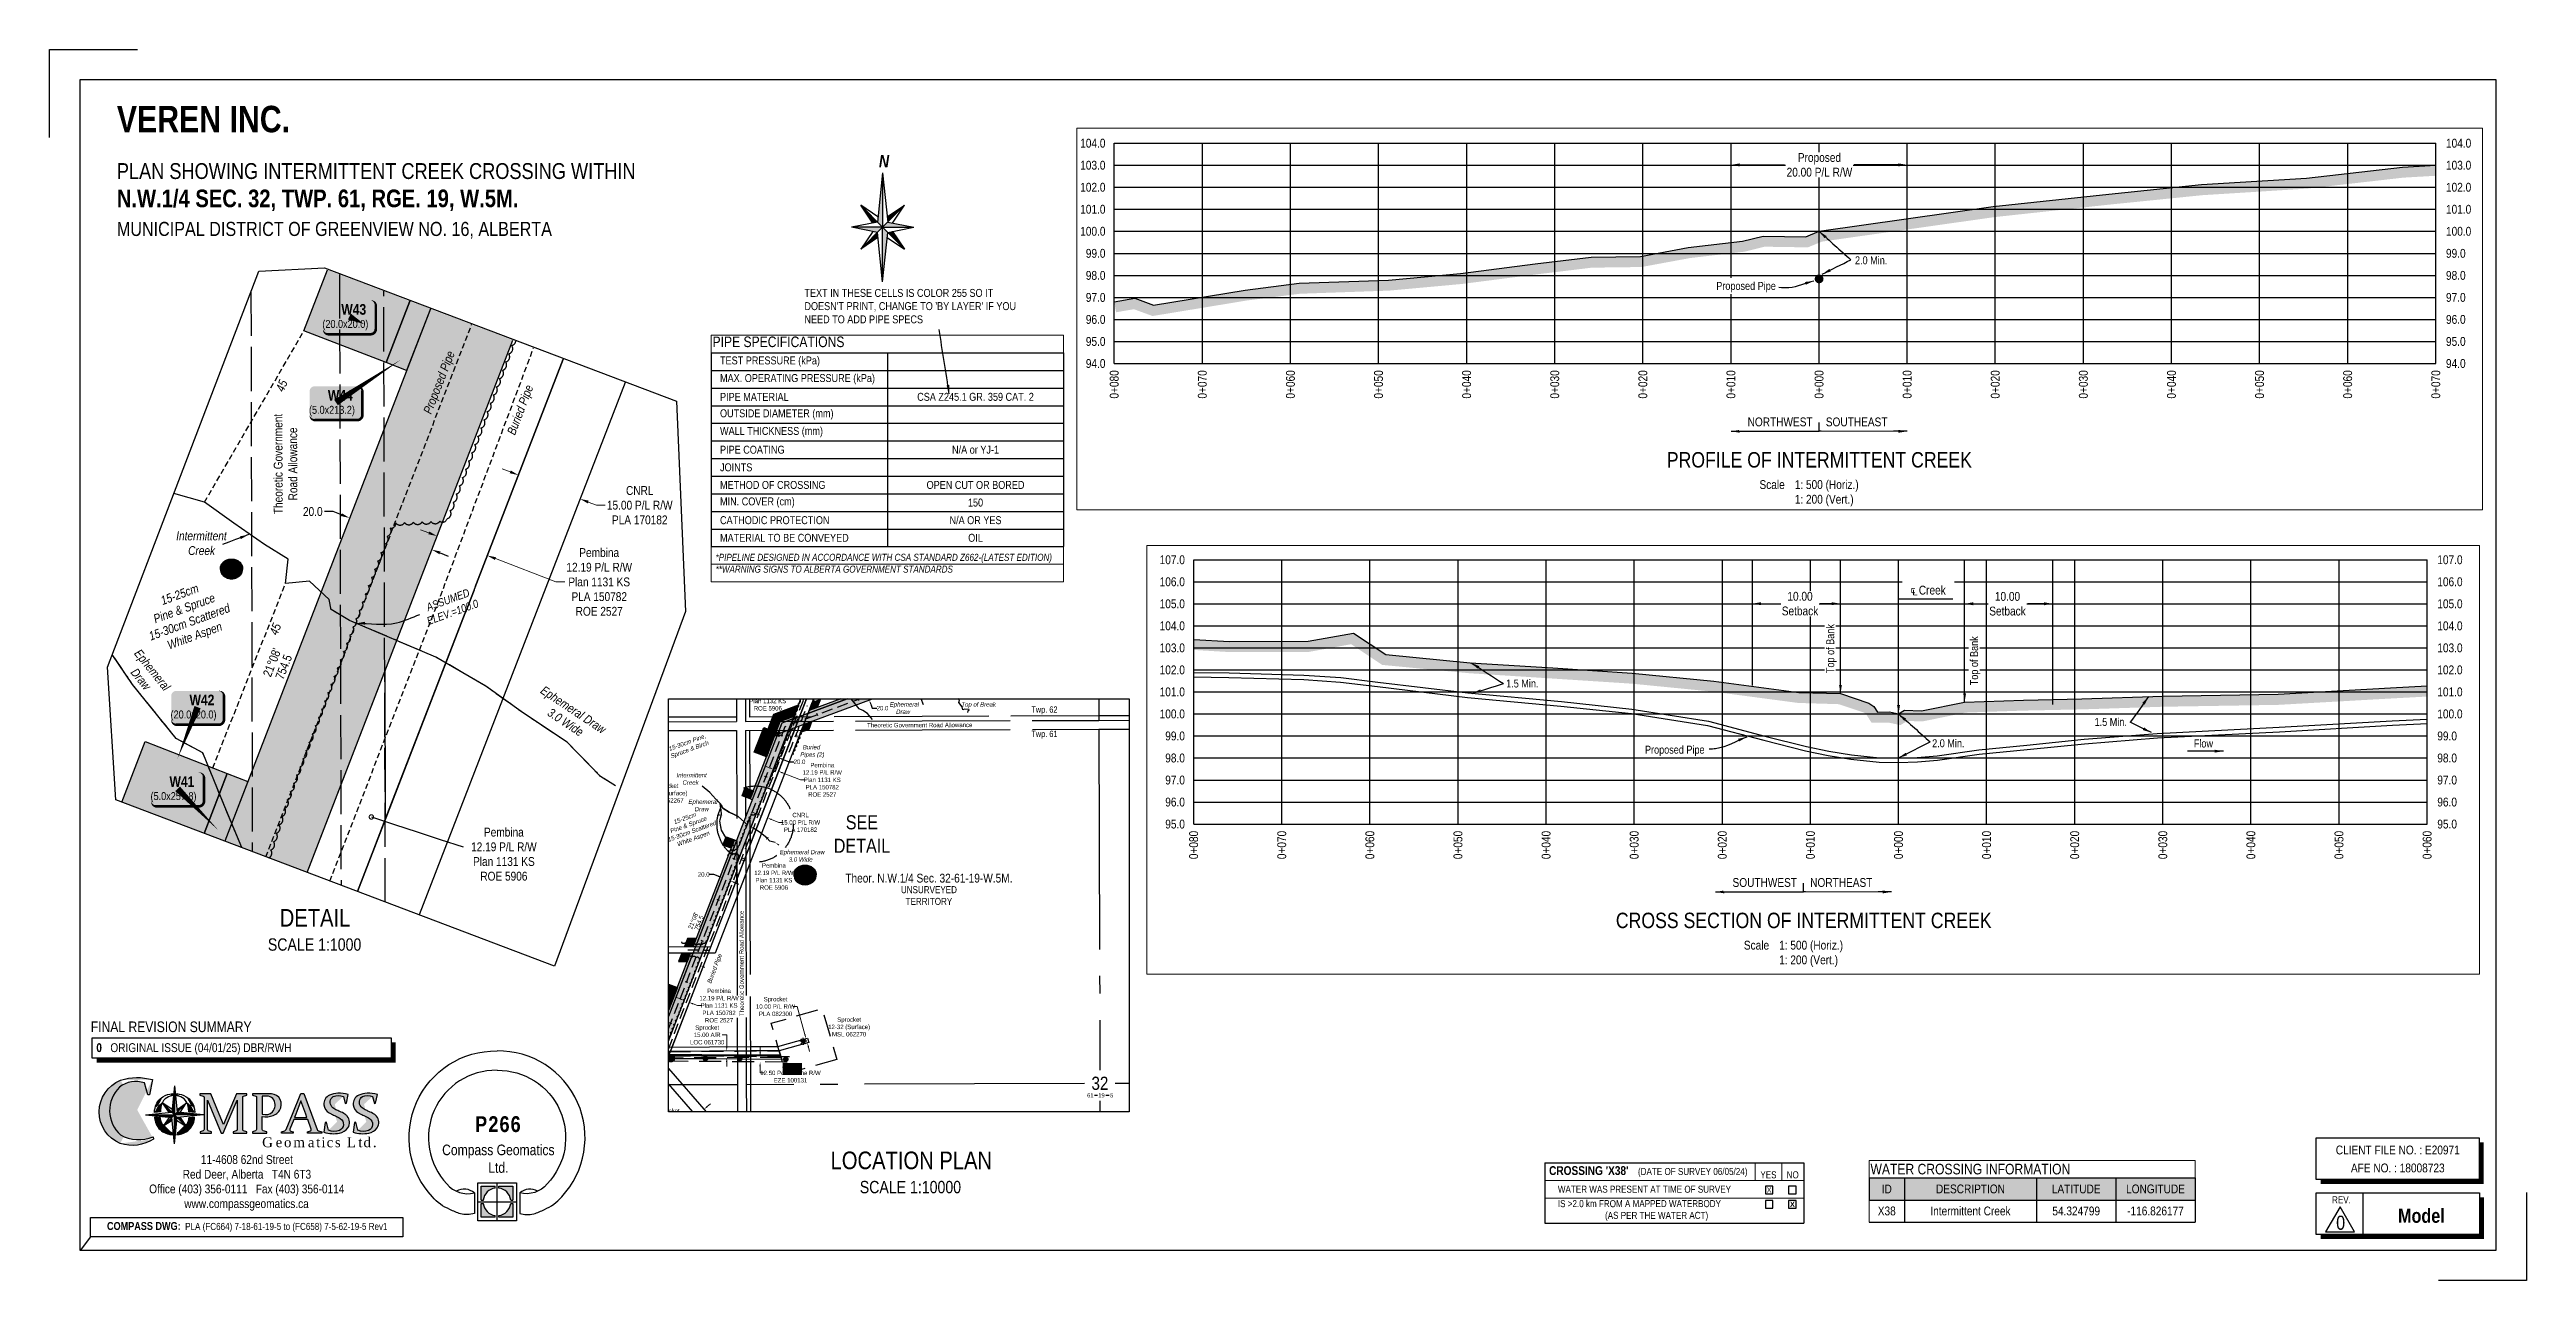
# Paper-space layout 'XING 12' of a CAD drawing. Extents: x -4036 to -1224, y -17 to 1380.
# The model-space entities are those that its viewports show. They can reach past a viewport. Long polylines and large blocks are cut down to what shows.
import ezdxf
from ezdxf.enums import TextEntityAlignment as Align

# ---------------------------------------------------------------- set-up
doc = ezdxf.new("R2010")
doc.units = 0
doc.header["$LTSCALE"] = 5
doc.header["$PDMODE"] = 34
doc.header["$PDSIZE"] = 0.03
for name, pattern in [('0', [1, 1, 0]), ('DASHED', [19.05, 12.7, -6.35]), ('DASHED4', [1.875, 1.25, -0.625]), ('foc-ACCESSROAD', [3.75, 2.5, -1.25]), ('foc-FLOWLINE', [3.75, 2.5, -1.25]), ('foc-QUARTERLINE', [33, 25, -3, 2, -3]), ('foc-TIELINE', [1.875, 1.25, -0.625]), ('foc-TOPO', [1, 0.2, -0.8]), ('foc-TOPO-ephemeral', [6.25, 3.125, -0.625, 0.625, -0.625, 0.625, -0.625]), ('foc-TRAV', [1.875, 1.25, -0.625]), ('foc-UNSURVEYED', [12.5, 10, -2.5]), ('POWERLINE5', [7.8, 2.4, -0.6, 0.6, -0.6, 0.6, -0.6, 2.4]), ('UG_PIPE', [1.875, 1.25, -0.625])]:
    doc.linetypes.add(name, pattern=pattern)
doc.layers.get('Defpoints').update_dxf_attribs({"color": 9})
for name, color, linetype in [('10', 1, 'Continuous'), ('9', 3, 'Continuous'), ('AS-PIPE-UG', 44, 'UG_PIPE'), ('AS-PIPE-UG-T', 44, 'Continuous'), ('AS-POWER', 104, 'foc-POWER'), ('AS-POWER-EXISTING', 72, 'POWERLINE5'), ('AS-ROADS', 254, 'Continuous'), ('AS-UNDERLAY-H', 141, 'Continuous'), ('C-SYMBOL', 7, 'Continuous'), ('CG-LOGO', 7, 'Continuous'), ('CG-NORTH', 7, 'Continuous'), ('CG-NOTES', 7, 'Continuous'), ('D-TXT', 6, 'Continuous'), ('DETAIL-T', 7, 'Continuous'), ('F-AR', 190, 'foc-ACCESSROAD'), ('F-EZE', 190, 'foc-FLOWLINE'), ('F-RW', 190, 'Continuous'), ('F-WS', 190, 'foc-ACCESSROAD'), ('F-WS-S', 190, 'Continuous'), ('L-BD', 7, 'Continuous'), ('L-BD1', 253, 'Continuous'), ('L-DETAIL-T', 3, 'Continuous'), ('L-MON', 1, 'Continuous'), ('L-QSEC', 8, 'foc-QUARTERLINE'), ('L-ROAD-T', 7, 'Continuous'), ('L-SECLBL', 7, 'Continuous'), ('L-UNS-T', 3, 'Continuous'), ('L-USEC', 7, 'foc-UNSURVEYED'), ('P-CROSSINGS', 250, 'Continuous'), ('P-CROSSINGS-GRID', 8, 'Continuous'), ('P-CROSSINGS-GROUND', 48, 'foc-TOPO'), ('P-PROPOSED', 10, 'Continuous'), ('P-PROPOSED-H', 21, 'Continuous'), ('P-TEMP-BLOCKS', 250, 'Continuous'), ('P-TEMP-H', 41, 'Continuous'), ('P-TEMP_LOG DECK', 46, 'Continuous'), ('P-TEMP_WORKSPACE', 46, 'Continuous'), ('P-TRAV', 4, 'foc-TRAV'), ('P-TXT', 4, 'Continuous'), ('S-T7', 7, 'Continuous'), ('T-BUSH', 110, '0'), ('T-BUSH-T', 110, 'Continuous'), ('T-CREEK', 160, 'Continuous'), ('T-DRAW', 143, 'foc-TOPO-ephemeral'), ('T-TIE', 201, 'foc-TIELINE'), ('T-WATER', 160, 'Continuous'), ('T-WATER-T', 170, 'Continuous')]:
    doc.layers.add(name, color=color, linetype=linetype)
for name, color, linetype, lineweight in [('F-AR-T', 190, 'Continuous', 9), ('F-EZE-T', 190, 'Continuous', 9), ('F-RW-T', 190, 'Continuous', 9), ('F-WS-T', 190, 'Continuous', 9), ('T-TEXT', 48, 'Continuous', 18), ('T-TIE-T', 201, 'Continuous', 18)]:
    doc.layers.add(name, color=color, linetype=linetype, lineweight=lineweight)
doc.layers.add('P-POWER BUFFER', color=7, linetype='DASHED4', true_color=0x007000)
doc.layers.add('P-POWER BUFFER-H', color=7, linetype='0', true_color=0x8aff8a, transparency=0.7)
doc.styles.add('0', font='ARIALN.TTF')
doc.styles.add('140', font='ARIALN.TTF', dxfattribs={"height": 15})
doc.styles.add('175L', font='ARIALN.TTF', dxfattribs={"height": 20})
doc.styles.add('80', font='ARIALN.TTF', dxfattribs={"height": 10})
doc.styles.add('80CG', font='ARIALN.TTF', dxfattribs={"height": 10})
doc.styles.add('80L', font='ARIALN.TTF', dxfattribs={"height": 10})
doc.styles.add('80LS', font='ARIALNI.TTF', dxfattribs={"height": 10})
doc.styles.add('BOLD', font='ARIALNB.TTF')
doc.styles.add('Crossing', font='ARIALN.TTF', dxfattribs={"height": 10})
doc.styles.add('foc-LtypeFont', font='ARIALN.TTF', dxfattribs={"height": 7.35})
doc.styles.add('SIMPLEX', font='ARIALN.TTF')
doc.styles.get("Standard").update_dxf_attribs({"font": 'ARIALN.TTF'})
doc.linetypes.add('foc-POWER', pattern='A,6,-1,["P",foc-LtypeFont,S=0.2,R=0,X=-0.625,Y=-0.75],-1.24,4', length=12.24)
doc.linetypes.add('foc-TOPO-flowdirection-NOLINE', pattern='A,0,[">",foc-LtypeFont,S=0.3,R=0,X=0,Y=-0.945],-20,[">",foc-LtypeFont,S=0.3,R=0,X=0,Y=-0.945],0', length=20)
doc.dimstyles.new('Compass 5 000', dxfattribs={"dimscale": 5, "dimtxt": 9, "dimasz": 2, "dimexe": 0.2, "dimexo": 0.0625, "dimgap": 0.5, "dimtad": 0, "dimtih": 1, "dimtoh": 1, "dimzin": 0, "dimdsep": 46, "dimtxsty": '80CG', "dimcen": 0.1, "dimse1": 1, "dimse2": 1, "dimclrd": 256, "dimclrt": 256, "dimaunit": 1, "dimadec": 4, "dimazin": 0, "dimtfac": 0.06, "dimtofl": 0, "dimtmove": 0, "dimatfit": 1, "dimfxl": 0.2, "dimtolj": 1, "dimtzin": 0, "dimlwd": -1, "dimarcsym": 0})

psp = doc.layouts.new('XING 12')

# ---------------------------------------------------------------- texts
at = {"insert": (-3959.2, 1315.6), "char_height": 9, "attachment_point": 1, "style": '80L'}
psp.add_mtext_dynamic_manual_height_columns('{\\fArial Narrow|b1|i0|c0|p34;\\H3.3333x;\\C14;VEREN INC.\\P}\\P{\\H2x;PLAN SHOWING INTERMITTENT CREEK CROSSING WITHIN \\H0.11111x; \\P\\fArial Narrow|b1|i0|c0|p34;\\H9.9999x;N.W.1/4 SEC. 32, TWP. 61, RGE. 19, W.5M.}\\P{\\H0.22222x; \\P\\H8.0001x;MUNICIPAL DISTRICT OF GREENVIEW NO. 16, ALBERTA}', width=732.59, gutter_width=45, heights=[0], dxfattribs=at)
at = {"layer": 'CG-NOTES', "attachment_point": 1, "style": '80'}
for s, insert, char_height, width in [('\\pi77.332;11-4608 62nd Street\\P\\pi56.725;Red Deer, Alberta   T4N 6T3\\P\\pi18.673;Office (403) 356-0111   Fax (403) 356-0114\\P\\pi58.505;www.compassgeomatics.ca', (-3941.2, 124.7), 10, 257.83), ('\\pi17.107;{\\fArial Narrow|b1|i0|c0|p34;\\H1.125x;\\C14;COMPASS DWG:}  PLA (FC664) 7-18-61-19-5 to (FC658) 7-5-62-19-5 Rev1', (-3987.5, 48.8), 8, 350.451)]:
    psp.add_mtext(s, dxfattribs=dict(at, insert=insert, char_height=char_height, width=width))
at = {"layer": 'Defpoints', "insert": (-3178.8, 1107.8), "char_height": 9, "attachment_point": 1, "style": '80L'}
psp.add_mtext_dynamic_manual_height_columns("TEXT IN THESE CELLS IS COLOR 255 SO IT DOESN'T PRINT, CHANGE TO 'BY LAYER' IF YOU NEED TO ADD PIPE SPECS", width=260.084, gutter_width=45, heights=[0], dxfattribs=at)
at = {"layer": 'DETAIL-T', "color": 3, "char_height": 20, "attachment_point": 1, "style": '80CG'}
for s, insert, width in [('\\pi13.94;DETAIL\\P\\pi0.46289;{\\H0.7x;SCALE 1:1000}', (-3788.3, 404.1), 105.506), ('\\pi31.079;LOCATION PLAN\\P\\pi64.22;{\\H0.7x;SCALE 1:10000}', (-3180.2, 128.8), 241.94)]:
    psp.add_mtext(s, dxfattribs=dict(at, insert=insert, width=width))

msp = doc.modelspace()

# ---------------------------------------------------------------- texts
at = {"style": '80'}
for s, p in [('0+080', (516880.743, 6014185.414)), ('0+070', (516980.743, 6014185.414)), ('0+060', (517080.743, 6014185.414)), ('0+050', (517180.743, 6014185.414)), ('0+040', (517280.743, 6014185.414)), ('0+030', (517380.743, 6014185.414)), ('0+020', (517480.743, 6014185.414)), ('0+010', (517580.743, 6014185.414)), ('0+000', (517680.743, 6014185.414)), ('0+010', (517780.743, 6014185.414)), ('0+020', (517880.743, 6014185.414)), ('0+030', (517980.743, 6014185.414)), ('0+040', (518080.743, 6014185.414)), ('0+050', (518180.743, 6014185.414)), ('0+060', (518280.743, 6014185.414)), ('0+080', (518795.24, 6014194.351)), ('0+070', (518895.24, 6014194.351)), ('0+060', (518995.24, 6014194.351)), ('0+050', (519095.24, 6014194.351)), ('0+040', (519195.24, 6014194.351)), ('0+030', (519295.24, 6014194.351)), ('0+020', (519395.24, 6014194.351)), ('0+010', (519495.24, 6014194.351)), ('0+000', (519595.24, 6014194.351)), ('0+010', (519695.24, 6014194.351)), ('0+020', (519795.24, 6014194.351)), ('0+030', (519895.24, 6014194.351)), ('0+040', (519995.24, 6014194.351)), ('0+050', (520095.24, 6014194.351)), ('0+060', (520195.24, 6014194.351)), ('0+070', (520295.24, 6014194.351))]:
    msp.add_text(s, height=10, rotation=90, dxfattribs=at).set_placement(p, align=Align.MIDDLE_RIGHT)
at = {"char_height": 9, "attachment_point": 1, "style": '80L'}
for s, width, insert in [('1.5 Min.', 45.31074, (517235.453, 6014357.121)), ('1.5 Min.', 35.88741, (517903.342, 6014313.494)), ('2.0 Min.', 45.31074, (519636.071, 6014323.583)), ('2.0 Min.', 45.31074, (517718.993, 6014289.292))]:
    msp.add_mtext_dynamic_manual_height_columns(s, width=width, gutter_width=45, heights=[0], dxfattribs=dict(at, insert=insert))
at = {"layer": 'AS-PIPE-UG-T', "insert": (511425.137, 6019855.329), "char_height": 9.99463, "attachment_point": 1, "style": '80L'}
msp.add_mtext_dynamic_manual_height_columns('\\pi6.0616;{\\fArial Narrow|b0|i1|c0|p34;Buried\\P\\pi0.33824;Pipes (2)}', width=45.27735, gutter_width=50, heights=[0], dxfattribs=at)
at = {"layer": 'AS-PIPE-UG-T', "attachment_point": 1, "style": '80L'}
for s, width, insert, char_height, rotation in [('\\pi0.31467;{\\fArial Narrow|b0|i1|c0|p34;Buried Pipe}', 59.03588, (511213.473, 6019316.705), 9.99463, 68.854237), ('\\pi0.34636;{\\fArial Narrow|b0|i1|c0|p34;Proposed Pipe}', 74.96357, (521408.244, 6014553.907), 9.99459, 68.872094), ('\\pi0.31478;{\\fArial Narrow|b0|i1|c0|p34;Buried Pipe}', 59.03588, (521503.302, 6014530.191), 9.99459, 69.099535)]:
    msp.add_mtext_dynamic_manual_height_columns(s, width=width, gutter_width=50, heights=[0], dxfattribs=dict(at, insert=insert, char_height=char_height, rotation=rotation))
at = {"layer": 'C-SYMBOL', "color": 3, "style": '175L'}
msp.add_text('Theor. N.W.1/4 Sec. 32-61-19-W.5M.', height=19.98936, dxfattribs=at).set_placement((511717.47, 6019537.21), align=Align.BOTTOM_CENTER)
at = {"layer": 'D-TXT', "color": 3, "char_height": 14, "attachment_point": 1, "style": '80L'}
for s, width, insert in [('Twp. 62', 58.78163, (511950.076, 6019942.862)), ('Twp. 61', 59.42158, (511950.076, 6019887.665))]:
    msp.add_mtext_dynamic_manual_height_columns(s, width=width, gutter_width=47.474, heights=[0], dxfattribs=dict(at, insert=insert))
at = {"layer": 'DETAIL-T', "char_height": 10, "attachment_point": 1, "style": '80L'}
for insert in [(517505.284, 6014060.628), (519527.671, 6014069.565)]:
    msp.add_mtext_dynamic_manual_height_columns('Scale^I1: 500 (Horiz.)\\P^I1: 200 (Vert.)', width=217.1051, gutter_width=45, heights=[0], dxfattribs=dict(at, insert=insert))
at = {"layer": 'F-RW-T', "attachment_point": 5, "style": '80CG'}
for s, insert, char_height, width in [('\\A1;Pembina\\P12.19 P/L R/W\\PPlan 1132 KS\\PROE 5906', (511351.793, 6019963.583), 9.99468, 74.46009), ('\\A1;Pembina\\P12.19 P/L R/W\\PPlan 1131 KS\\PROE 5906', (511365.564, 6019556.757), 9.99468, 74.46009), ('\\A1;Pembina\\P12.19 P/L R/W\\PPlan 1131 KS\\PROE 5906', (521500.199, 6014051.95), 9.99459, 74.45942)]:
    msp.add_mtext(s, dxfattribs=dict(at, insert=insert, char_height=char_height, width=width))
at = {"layer": 'F-WS-T', "char_height": 9.99468, "width": 78.95293, "attachment_point": 5, "style": '80CG'}
for s, insert in [('\\A1;Sprocket\\P16-31 (Surface)\\PMSL 062267', (511121.879, 6019746.134)), ('\\A1;Sprocket\\P12-32 (Surface)\\PMSL 062270', (511536.363, 6019215.376))]:
    msp.add_mtext(s, dxfattribs=dict(at, insert=insert))
at = {"layer": 'L-BD1', "color": 5}
for s, p in [("21%%d08'", (511182.377, 6019456.827)), ('754.5', (511195.661, 6019451.69)), ("21%%d08'", (521236.988, 6014269.605)), ('754.5', (521250.272, 6014264.467))]:
    msp.add_text(s, height=9.9946, rotation=68.854697, dxfattribs=at).set_placement(p, align=Align.MIDDLE_CENTER)
at = {"layer": 'L-DETAIL-T', "char_height": 17.5, "attachment_point": 2, "rotation": 0, "style": '140'}
for s, insert, width in [('CROSS SECTION OF INTERMITTENT CREEK', (517573.22, 6014092.501), 426.70467), ('PROFILE OF INTERMITTENT CREEK', (519595.607, 6014101.439), 384.90189)]:
    msp.add_mtext(s, dxfattribs=dict(at, insert=insert, width=width))
at = {"layer": 'L-ROAD-T', "style": '80L'}
for rotation, p in [(0.181015, (511696.607, 6019900.61)), (90.141363, (511292.334, 6019359.857))]:
    msp.add_text('Theoretic Government Road Allowance', height=9.99468, rotation=rotation, dxfattribs=at).set_placement(p, align=Align.MIDDLE_CENTER)
at = {"layer": 'L-ROAD-T', "insert": (521238.956, 6014494.841), "char_height": 9.99468, "width": 113.95476, "attachment_point": 2, "rotation": 90.141363, "style": '80L'}
msp.add_mtext('Theoretic Government Road Allowance', dxfattribs=at)
at = {"layer": 'L-UNS-T', "color": 3, "insert": (511717.523, 6019513.532), "char_height": 15.99149, "attachment_point": 5, "style": '80L'}
msp.add_mtext_dynamic_manual_height_columns('UNSURVEYED TERRITORY', width=126.41375, gutter_width=47.5, heights=[0], dxfattribs=at)
at = {"layer": 'S-T7', "style": '80'}
for s, p in [('107.0', (516870.83, 6014493.082)), ('106.0', (516870.83, 6014468.082)), ('104.0', (518785.327, 6014452.02)), ('105.0', (516870.83, 6014443.082)), ('103.0', (518785.327, 6014427.02)), ('104.0', (516870.83, 6014418.082)), ('103.0', (516870.83, 6014393.082)), ('102.0', (518785.327, 6014402.02)), ('102.0', (516870.83, 6014368.082)), ('101.0', (518785.327, 6014377.02)), ('101.0', (516870.83, 6014343.082)), ('100.0', (518785.327, 6014352.02)), ('100.0', (516870.83, 6014318.082)), ('99.0', (518785.327, 6014327.02)), ('99.0', (516870.83, 6014293.082)), ('98.0', (518785.327, 6014302.02)), ('98.0', (516870.83, 6014268.082)), ('97.0', (518785.327, 6014277.02)), ('96.0', (518785.327, 6014252.02)), ('97.0', (516870.83, 6014243.082)), ('95.0', (518785.327, 6014227.02)), ('96.0', (516870.83, 6014218.082)), ('94.0', (518785.327, 6014202.02)), ('95.0', (516870.83, 6014193.082))]:
    msp.add_text(s, height=10, dxfattribs=at).set_placement(p, align=Align.MIDDLE_RIGHT)
for s, p in [('107.0', (518292.361, 6014493.082)), ('106.0', (518292.361, 6014468.082)), ('104.0', (520306.857, 6014452.02)), ('105.0', (518292.361, 6014443.082)), ('103.0', (520306.857, 6014427.02)), ('104.0', (518292.361, 6014418.082)), ('103.0', (518292.361, 6014393.082)), ('102.0', (520306.857, 6014402.02)), ('102.0', (518292.361, 6014368.082)), ('101.0', (520306.857, 6014377.02)), ('101.0', (518292.361, 6014343.082)), ('100.0', (520306.857, 6014352.02)), ('100.0', (518292.361, 6014318.082)), ('99.0', (520306.857, 6014327.02)), ('99.0', (518292.361, 6014293.082)), ('98.0', (520306.857, 6014302.02)), ('98.0', (518292.361, 6014268.082)), ('97.0', (520306.857, 6014277.02)), ('96.0', (520306.857, 6014252.02)), ('97.0', (518292.361, 6014243.082)), ('95.0', (520306.857, 6014227.02)), ('96.0', (518292.361, 6014218.082)), ('94.0', (520306.857, 6014202.02)), ('95.0', (518292.361, 6014193.082))]:
    msp.add_text(s, height=10, dxfattribs=at).set_placement(p, align=Align.MIDDLE_LEFT)
at = {"layer": 'T-BUSH-T', "attachment_point": 1, "rotation": 20}
for s, width, gutter_width, insert, char_height, style in [('\\pi0.38114;30cm Poplar \\P\\pi16.43;& Pine', 65.4072, 50, (511999.455, 6019980.924), 9.99467, '80LS'), ('\\pi5.8092;{\\fArial Narrow|b0|i1|c0|p34;15-30cm Pine, \\P\\pi3.6617;Spruce & Birch}', 82.59046, 50.001, (511120.377, 6019849.179), 9.99471, '80L'), ('\\pi27.398;{\\fArial Narrow|b0|i1|c0|p34;15-25cm\\P\\pi12.549;Pine & Spruce\\P\\pi0.92494;15-30cm Scattered \\P\\pi17.124;White Aspen}', 97.45416, 50.001, (511111.338, 6019675.735), 9.99471, '80L'), ('\\pi27.398;{\\fArial Narrow|b0|i1|c0|p34;15-25cm\\P\\pi12.55;Pine & Spruce\\P\\pi0.92553;15-30cm Scattered \\P\\pi17.124;White Aspen}', 97.45416, 50.001, (521083.783, 6014334.699), 9.99459, '80L')]:
    msp.add_mtext_dynamic_manual_height_columns(s, width=width, gutter_width=gutter_width, heights=[0], dxfattribs=dict(at, insert=insert, char_height=char_height, style=style))
at = {"layer": 'T-TEXT', "insert": (511830.351, 6019952.399), "char_height": 10, "width": 66.30055, "attachment_point": 2, "style": '80LS'}
msp.add_mtext('Top of Break', dxfattribs=at)
at = {"layer": 'T-TIE-T', "char_height": 9.99459, "width": 13.01928, "attachment_point": 2, "rotation": 68.464558, "style": '80L'}
for insert in [(521243.301, 6014585.536), (521236.048, 6014309.264)]:
    msp.add_mtext('{\\fArial Narrow|b0|i1|c0|p34;45}', dxfattribs=dict(at, insert=insert))
at = {"layer": 'T-WATER-T', "char_height": 10, "attachment_point": 1, "style": '80L'}
for s, width, insert in [('\\pi0.3413;{\\fArial Narrow|b0|i1|c0|p34;Ephemeral\\P\\pi14.608;Draw}', 56.01002, (511628.426, 6019952.613)), ('\\pi3.7918;{\\fArial Narrow|b0|i1|c0|p34;Intermittent \\P\\pi17.332;Creek}', 64.7869, (511140.876, 6019792.088)), ('\\pi-17.878;{\\fArial Narrow|b0|i1|c0|p34;Ephemeral \\P\\pi-3.6111;Draw}', 19.57171, (511189.375, 6019731.536)), ('\\pi3.7918;{\\fArial Narrow|b0|i1|c0|p34;Intermittent \\P\\pi17.332;Creek}', 64.7869, (521124.491, 6014418.221))]:
    msp.add_mtext_dynamic_manual_height_columns(s, width=width, gutter_width=50.027, heights=[0], dxfattribs=dict(at, insert=insert))
at = {"layer": 'T-WATER-T', "insert": (521098.962, 6014271.9), "char_height": 9.99459, "attachment_point": 1, "rotation": 308.900134, "style": '80L'}
msp.add_mtext_dynamic_manual_height_columns('\\pi-17.863;{\\fArial Narrow|b0|i1|c0|p34;Ephemeral \\P\\pi-3.6039;Draw}', width=19.57171, gutter_width=50.027, heights=[0], dxfattribs=at)

# ---------------------------------------------------------------- blocks, each defined once
blk = doc.blocks.new('STAMP')
at = {"linetype": 'Continuous'}
h = blk.add_hatch(color=256, dxfattribs=at)
h.dxf.hatch_style = 1
h.paths.add_polyline_path([(-3.5, -57.3), (-3.5, -55.2), (-19.4, -55.2), (-19.4, -70.8), (-17, -70.8, -0.341095)])
h.paths.add_polyline_path([(14.1, -70.8), (16.5, -70.8), (16.5, -55.2), (0.5, -55.2), (0.5, -57.3, -0.341095)])
h.paths.add_polyline_path([(0.5, -88.4), (0.5, -90.4), (16.5, -90.4), (16.5, -74.8), (14.1, -74.8, -0.341095)])
h.paths.add_polyline_path([(-17, -74.8), (-19.4, -74.8), (-19.4, -90.4), (-3.5, -90.4), (-3.5, -88.4, -0.341095)])
for p, q in [((-3.5, -57.3), (-3.5, -55.2)), ((-1.5, -94.4), (-1.5, -51.2)), ((0.5, -57.3), (0.5, -55.2)), ((-23.4, -72.8), (20.5, -72.8)), ((-19.4, -70.8), (-17, -70.8)), ((-19.4, -74.8), (-17, -74.8)), ((14.1, -70.8), (16.5, -70.8)), ((14.1, -74.8), (16.5, -74.8)), ((-3.5, -90.4), (-3.5, -88.4)), ((0.5, -90.4), (0.5, -88.4))]:
    blk.add_line(p, q, dxfattribs=at)
at = {"linetype": 'Continuous', "flags": 128}
for points in [[(-1.5, 76.4, 0.665153), (-58.4, -52.5, 0.284669), (-27.2, -62.8), (-27.2, -86.2, -0.121434), (-43, -86.6, -0.034119), (-55.1, -81.5, -0.115846), (-74.8, -67.2, -0.661414), (-1.5, 98.4, 0.661414)], [(-1.5, 76.4, -0.665153), (55.5, -52.5, -0.284669), (24.2, -62.8), (24.2, -86.2, 0.121434), (40.1, -86.6, 0.034119), (52.2, -81.5, 0.115846), (71.9, -67.2, 0.661414), (-1.5, 98.4, -0.661414)]]:
    blk.add_lwpolyline(points, format="xyb", dxfattribs=at)
at = {"linetype": 'Continuous'}
blk.add_lwpolyline([(20.5, -94.4), (-23.4, -94.4), (-23.4, -51.2), (20.5, -51.2)], close=True, dxfattribs=at)
for points in [[(-19.4, -70.8), (-19.4, -55.2), (-3.5, -55.2)], [(0.5, -55.2), (16.5, -55.2), (16.5, -70.8)], [(-3.5, -90.4), (-19.4, -90.4), (-19.4, -74.8)], [(16.5, -74.8), (16.5, -90.4), (0.5, -90.4)]]:
    blk.add_lwpolyline(points, dxfattribs=at)
for centre, radius, start, end in [((-38.8, -76.5), 18, 49.7767, 119.1818), ((-1.5, -72.8), 15.7, 97.3315, 172.6685), ((-1.5, -72.8), 15.7, 187.3315, 262.6685), ((-1.5, -72.8), 15.7, 7.3315, 82.6685), ((-1.5, -72.8), 15.7, 277.3315, 352.6685), ((35.9, -76.5), 18, 60.8182, 130.2233)]:
    blk.add_arc(centre, radius, start, end, dxfattribs=at)
at = {"linetype": 'Continuous', "attachment_point": 5, "style": '80CG'}
for s, width, insert, char_height in [('{\\fArial Narrow|b1|i0|c0|p34;\\T1.1;P266}', 51.54, (0, 15.2), 18), ('Compass Geomatics\\PLtd.', 127.184, (0, -24), 12)]:
    blk.add_mtext_dynamic_manual_height_columns(s, width=width, gutter_width=45, heights=[0], dxfattribs=dict(at, insert=insert, char_height=char_height))
blk = doc.blocks.new('c_logo')
h = blk.add_hatch(color=256)
edge = h.paths.add_edge_path()
edge.add_arc((-141.8, -18.9), 63, 74.1661, 107.5113, ccw=False)
edge.add_line((-124.6, 41.7), (-127.8, 24.4))
edge.add_line((-127.8, 24.4), (-129.9, 24.3))
edge.add_line((-129.9, 24.3), (-133.7, 38))
edge.add_arc((-143.5, 10.5), 29.1, 70.3832, 129.1598)
edge.add_arc((-136.2, 6.6), 36.9, 134.0613, 228.3206)
edge.add_arc((-139.8, 16.8), 43.2, 241.0325, 291.7344)
edge.add_line((-123.8, -23.3), (-123.3, -25.7))
edge.add_arc((-147.3, 10.4), 43.4, 251.5179, 303.5841, ccw=False)
edge.add_arc((-146.1, 5.2), 38.8, 112.1026, 247.4698, ccw=False)
at = {"linetype": 'Continuous'}
for points in [[(-99.4, 34.7), (-102.5, 4.9), (-99.4, 1.7)], [(-99.4, 1.7), (-132.4, 1.7), (-102.5, -1.4)], [(-112.7, 15), (-105.6, 4.5), (-102.5, 4.9)], [(-96.3, 4.9), (-99.4, 1.7), (-66.4, 1.7)], [(-96.3, -1.4), (-99.4, 1.7), (-99.4, -31.3)], [(-86.1, 15), (-96.6, 7.9), (-96.3, 4.9)], [(-102.2, -4.5), (-102.5, -1.4), (-112.7, -11.6)], [(-93.2, -1.1), (-96.3, -1.4), (-86.1, -11.6)]]:
    blk.add_hatch(color=14, dxfattribs=at).paths.add_polyline_path(points)
h = blk.add_hatch(color=256)
edge = h.paths.add_edge_path()
edge.add_arc((-89, 1.8), 33.4, 166.6682, 175.6601, ccw=False)
edge.add_arc((-102.3, 5.6), 19.6, 121.6531, 168.6953, ccw=False)
edge.add_arc((-99.6, 0.9), 25, 95.0736, 121.1383, ccw=False)
edge.add_line((-101.8, 25.8), (-102.1, 23.3))
edge.add_arc((-99.9, 6.4), 17.1, 97.444, 127.0912)
edge.add_arc((-98.7, 8.4), 16.4, 134.7148, 171.0442)
edge.add_arc((-73.8, 3.2), 41.8, 169.3159, 177.5034)
edge.add_line((-115.5, 5), (-122.3, 4.3))
h = blk.add_hatch(color=256)
edge = h.paths.add_edge_path()
edge.add_arc((-99.1, 0.9), 25, 58.8617, 85.0803, ccw=False)
edge.add_arc((-96.4, 5.6), 19.6, 11.3047, 58.3469, ccw=False)
edge.add_arc((-109.7, 1.8), 33.4, 4.3278, 13.3318, ccw=False)
edge.add_line((-76.4, 4.3), (-83.2, 5))
edge.add_arc((-124.9, 3.2), 41.8, 2.487, 10.6841)
edge.add_arc((-100.1, 8.4), 16.4, 8.9558, 45.2852)
edge.add_arc((-98.8, 6.4), 17.1, 52.9088, 82.7833)
edge.add_line((-96.7, 23.3), (-97, 25.8))
h = blk.add_hatch(color=256)
edge = h.paths.add_edge_path()
edge.add_line((-48.6, 2.5), (-58.3, 25.6))
edge.add_line((-58.3, 25.6), (-70.6, 25.6))
edge.add_line((-70.6, 25.6), (-70.6, 24.2))
edge.add_line((-70.6, 24.2), (-66.8, 23))
edge.add_arc((-67.2, 21.6), 1.5, 0, 72.6157, ccw=False)
edge.add_line((-65.7, 21.6), (-65.7, 2.5))
edge.add_line((-65.7, 2.5), (-65.7, -14.9))
edge.add_arc((-67.2, -14.9), 1.5, -73.424, 0, ccw=False)
edge.add_line((-66.8, -16.3), (-70.5, -17.4))
edge.add_line((-70.5, -17.4), (-70.5, -18.9))
edge.add_line((-70.5, -18.9), (-57.6, -18.9))
edge.add_line((-57.6, -18.9), (-57.6, -17.5))
edge.add_line((-57.6, -17.5), (-61.1, -16.4))
edge.add_arc((-60.6, -15), 1.5, 180, 252.4646, ccw=False)
edge.add_line((-62.1, -15), (-62.1, 2.5))
edge.add_line((-62.1, 2.5), (-62.1, 18.4))
edge.add_line((-62.1, 18.4), (-46.4, -18.9))
edge.add_line((-46.4, -18.9), (-44.1, -18.9))
edge.add_line((-44.1, -18.9), (-35, 2.5))
edge.add_line((-35, 2.5), (-28.3, 18.3))
edge.add_line((-28.3, 18.3), (-28.3, 2.5))
edge.add_line((-28.3, 2.5), (-28.3, -15))
edge.add_arc((-29.8, -15), 1.5, -73.424, 0, ccw=False)
edge.add_line((-29.4, -16.4), (-32.7, -17.4))
edge.add_line((-32.7, -17.4), (-32.7, -18.9))
edge.add_line((-32.7, -18.9), (-17.3, -18.9))
edge.add_line((-17.3, -18.9), (-17.3, -17.5))
edge.add_line((-17.3, -17.5), (-21, -16.3))
edge.add_arc((-20.5, -14.9), 1.5, 180, 252.4646, ccw=False)
edge.add_line((-22, -14.9), (-22, 2.5))
edge.add_line((-22, 2.5), (-22, 21.7))
edge.add_arc((-20.5, 21.7), 1.5, 107.3843, 180, ccw=False)
edge.add_line((-21, 23.1), (-17.4, 24.2))
edge.add_line((-17.4, 24.2), (-17.4, 25.6))
edge.add_line((-17.4, 25.6), (-29.1, 25.6))
edge.add_line((-29.1, 25.6), (-38.8, 2.5))
edge.add_line((-38.8, 2.5), (-43.7, -9.1))
edge.add_line((-43.7, -9.1), (-48.6, 2.5))
h = blk.add_hatch(color=256)
h.paths.add_polyline_path([(7.6, 25.6), (-11.1, 25.6), (-11.1, 24.2), (-7.3, 23, -0.326805), (-6.3, 21.6), (-6.3, -14.9, -0.331803), (-7.4, -16.3), (-11.1, -17.4), (-11.1, -18.9), (5.3, -18.9), (5.3, -17.5), (1, -16.2, -0.327162), (0, -14.7), (0, 0, 0.135693), (12.6, 1, 0.518306), (18.8, 21.8, 0.201798)])
h.paths.add_polyline_path([(0, 22.9, -0.05909), (7.3, 22.8, -0.236459), (13.3, 18.7, -0.297964), (11.9, 5.1, -0.269959), (0.5, 2.5, -0.011455), (0, 2.6)], flags=16)
h = blk.add_hatch(color=256)
h.paths.add_polyline_path([(47.4, 26.1), (44.1, 25.8), (34.4, 2.5), (27.1, -15, -0.225541), (25.7, -16.2), (21.8, -17.4), (21.8, -18.9), (34.7, -18.9), (35.3, -18.9), (35.3, -17.5), (32.4, -16.6, -0.43446), (31.4, -14.6), (35.8, -3.6), (51.8, -3.6), (55.7, -14.5, -0.430441), (54.7, -16.5), (51.5, -17.4), (51.5, -18.9), (67.8, -18.9), (67.8, -17.5), (63.9, -16.3, -0.232291), (62.4, -14.9), (56.1, 2.5)])
h.paths.add_polyline_path([(44.1, 17.7), (49.6, 2.5), (50.9, -1.1), (36.8, -1.1), (38.2, 2.5)], flags=16)
h = blk.add_hatch(color=256)
edge = h.paths.add_edge_path()
edge.add_arc((103.3, 50.8), 54.1, 243.1997, 248.1345)
edge.add_arc((69.9, -30.2), 33.5, 55.7647, 66.7239, ccw=False)
edge.add_arc((84.5, -9), 7.7, -65.6478, 57.1428, ccw=False)
edge.add_arc((81.8, 0.7), 17.7, 248.3428, 289.4425, ccw=False)
edge.add_line((75.3, -15.8), (73.1, -6.7))
edge.add_line((73.1, -6.7), (71.7, -6.9))
edge.add_line((71.7, -6.9), (70.1, -17.8))
edge.add_arc((81.2, 14.2), 33.9, 250.8905, 281.4155)
edge.add_arc((84.6, -3.1), 16.2, 281.7683, 321.9948)
edge.add_arc((87.3, -7), 11.8, 328.8789, 398.35)
edge.add_arc((79.7, -17.6), 24.7, 46.7096, 54.4302)
edge.add_arc((79.7, -17.6), 24.7, 54.4302, 70.3091)
edge.add_arc((139.4, 119.6), 125, 243.6166, 245.7228, ccw=False)
edge.add_arc((89.5, 20.6), 14.2, 223.2297, 246.3738, ccw=False)
edge.add_arc((84.7, 16.1), 7.62, 121.2723, 223.353, ccw=False)
edge.add_arc((86.6, 7.5), 16.2, 69.6826, 111.1397, ccw=False)
edge.add_line((92.2, 22.7), (94.3, 14.7))
edge.add_line((94.3, 14.7), (95.6, 14.9))
edge.add_line((95.6, 14.9), (97.6, 24.9))
edge.add_arc((87.2, -14.4), 40.7, 75.2956, 91.6843)
edge.add_arc((86, 5.6), 20.7, 89.7518, 117.221)
edge.add_arc((80.5, 14.4), 10.4, 112.8657, 186.9967)
edge.add_arc((81.9, 14.2), 11.8, 185.0082, 240.0685)
edge.add_arc((103.3, 50.8), 54.1, 239.829, 243.1997)
h = blk.add_hatch(color=256)
edge = h.paths.add_edge_path()
edge.add_arc((136.5, 50.8), 54.1, 243.1997, 248.1345)
edge.add_arc((103.1, -30.2), 33.5, 55.7647, 66.7239, ccw=False)
edge.add_arc((117.7, -9), 7.7, -65.6478, 57.1428, ccw=False)
edge.add_arc((115, 0.7), 17.7, 248.3428, 289.4425, ccw=False)
edge.add_line((108.5, -15.8), (106.3, -6.7))
edge.add_line((106.3, -6.7), (104.8, -6.9))
edge.add_line((104.8, -6.9), (103.3, -17.8))
edge.add_arc((114.4, 14.2), 33.9, 250.8905, 281.4155)
edge.add_arc((117.8, -3.1), 16.2, 281.7683, 321.9948)
edge.add_arc((120.5, -7), 11.8, 328.8789, 398.35)
edge.add_arc((112.8, -17.6), 24.7, 46.7096, 54.4302)
edge.add_arc((112.8, -17.6), 24.7, 54.4302, 70.3091)
edge.add_arc((172.5, 119.6), 125, 243.6166, 245.7228, ccw=False)
edge.add_arc((122.7, 20.6), 14.2, 223.2297, 246.3738, ccw=False)
edge.add_arc((117.9, 16.1), 7.62, 121.2723, 223.353, ccw=False)
edge.add_arc((119.8, 7.5), 16.2, 69.6826, 111.1397, ccw=False)
edge.add_line((125.4, 22.7), (127.5, 14.7))
edge.add_line((127.5, 14.7), (128.8, 14.9))
edge.add_line((128.8, 14.9), (130.8, 24.9))
edge.add_arc((120.4, -14.4), 40.7, 75.2956, 91.6843)
edge.add_arc((119.2, 5.6), 20.7, 89.7518, 117.221)
edge.add_arc((113.7, 14.4), 10.4, 112.8657, 186.9967)
edge.add_arc((115.1, 14.2), 11.8, 185.0082, 240.0685)
edge.add_arc((136.5, 50.8), 54.1, 239.829, 243.1997)
h = blk.add_hatch(color=256)
edge = h.paths.add_edge_path()
edge.add_arc((-89, 3), 33.4, 186.7164, 193.3318)
edge.add_arc((-102.3, -0.8), 19.6, 191.3047, 238.3469)
edge.add_arc((-99.6, 3.9), 25, 238.8617, 264.5936)
edge.add_line((-102, -21), (-102.2, -18.5))
edge.add_arc((-99.9, -1.6), 17.1, 232.9088, 262.0641, ccw=False)
edge.add_arc((-98.7, -3.6), 16.4, 188.9558, 225.2852, ccw=False)
edge.add_arc((-73.8, 1.6), 41.8, 184.3813, 190.6841, ccw=False)
edge.add_line((-115.5, -1.6), (-122.2, -0.9))
h = blk.add_hatch(color=256)
edge = h.paths.add_edge_path()
edge.add_arc((-124.9, 1.6), 41.8, 349.3159, 355.6284, ccw=False)
edge.add_arc((-100.1, -3.6), 16.4, 314.7148, 351.0442, ccw=False)
edge.add_arc((-98.8, -1.6), 17.1, 277.7082, 307.0912, ccw=False)
edge.add_line((-96.5, -18.5), (-96.8, -21))
edge.add_arc((-99.1, 3.9), 25, 275.2524, 301.1383)
edge.add_arc((-96.4, -0.8), 19.6, 301.6531, 348.6953)
edge.add_arc((-109.7, 3), 33.4, 346.6682, 353.2958)
edge.add_line((-76.6, -0.9), (-83.3, -1.6))
at = {"color": 14, "linetype": 'Continuous'}
for p, q in [((-99.4, 34.7), (-102.5, 4.9)), ((-99.4, 34.7), (-99.4, 1.7)), ((-99.4, 34.7), (-96.3, 4.9)), ((-132.4, 1.7), (-102.5, 4.9)), ((-132.4, 1.7), (-102.5, -1.4)), ((-132.4, 1.7), (-99.4, 1.7)), ((-99.4, 1.7), (-112.7, 15)), ((-105.6, 4.5), (-112.7, 15)), ((-102.2, 7.9), (-112.7, 15)), ((-99.4, 1.7), (-112.7, -11.6)), ((-99.4, 1.7), (-86.1, 15)), ((-66.4, 1.7), (-99.4, 1.7)), ((-99.4, 1.7), (-86.1, -11.6)), ((-99.4, -31.3), (-99.4, 1.7)), ((-96.6, 7.9), (-86.1, 15)), ((-66.4, 1.7), (-96.3, 4.9)), ((-66.4, 1.7), (-96.3, -1.4)), ((-93.2, 4.5), (-86.1, 15)), ((-105.6, -1.1), (-112.7, -11.6)), ((-102.2, -4.5), (-112.7, -11.6)), ((-99.4, -31.3), (-102.5, -1.4)), ((-99.4, -31.3), (-96.3, -1.4)), ((-96.6, -4.5), (-86.1, -11.6)), ((-93.2, -1.1), (-86.1, -11.6))]:
    blk.add_line(p, q, dxfattribs=at)
at = {"flags": 128}
for points in [[(-160.8, 41.1, -0.146532), (-124.6, 41.7), (-127.8, 24.4), (-129.9, 24.3), (-133.7, 38, 0.262236), (-161.9, 33.1, 0.436158), (-160.8, -21, 0.22491), (-123.8, -23.3), (-123.3, -25.7, -0.231173), (-161, -30.7, -0.670499)], [(-122.3, 4.3, -0.039254), (-121.5, 9.5, -0.208192), (-112.6, 22.3, -0.114221), (-101.8, 25.8), (-102.1, 23.3, 0.130087), (-110.2, 20, 0.159858), (-114.8, 10.9, 0.03574), (-115.5, 5)], [(-97, 25.8, -0.114902), (-86.2, 22.3, -0.208192), (-77.2, 9.5, -0.039307), (-76.4, 4.3), (-83.2, 5, 0.035782), (-83.9, 10.9, 0.159858), (-88.5, 20, 0.131095), (-96.7, 23.3)], [(-48.6, 2.5), (-58.3, 25.6), (-70.6, 25.6), (-70.6, 24.2), (-66.8, 23, -0.327892), (-65.7, 21.6), (-65.7, 2.5), (-65.7, -14.9, -0.331803), (-66.8, -16.3), (-70.5, -17.4), (-70.5, -18.9), (-57.6, -18.9), (-57.6, -17.5), (-61.1, -16.4, -0.327162), (-62.1, -15), (-62.1, 2.5), (-62.1, 18.4), (-46.4, -18.9), (-44.1, -18.9), (-35, 2.5), (-28.3, 18.3), (-28.3, 2.5), (-28.3, -15, -0.331803), (-29.4, -16.4), (-32.7, -17.4), (-32.7, -18.9), (-17.3, -18.9), (-17.3, -17.5), (-21, -16.3, -0.327162), (-22, -14.9), (-22, 2.5), (-22, 21.7, -0.327892), (-21, 23.1), (-17.4, 24.2), (-17.4, 25.6), (-29.1, 25.6), (-38.8, 2.5), (-43.7, -9.1)], [(78.9, 2.5, 0.021535), (83.1, 0.5, -0.047855), (88.7, -2.5, -0.593701), (87.7, -16, -0.181278), (75.3, -15.8), (73.1, -6.7), (71.7, -6.9), (70.1, -17.8, 0.133984), (87.9, -19, 0.177346), (97.4, -13.1, 0.312763), (96.6, 0.4, 0.0337), (94, 2.5, 0.069396), (88, 5.6, -0.00919), (83.8, 7.6, -0.10133), (79.2, 10.9, -0.477408), (80.8, 22.6, -0.18289), (92.2, 22.7), (94.3, 14.7), (95.6, 14.9), (97.6, 24.9, 0.071631), (86.1, 26.3, 0.120434), (76.5, 24, 0.335231), (70.2, 13.1, 0.244978), (76.1, 4, 0.014709)], [(112.1, 2.5, 0.021535), (116.3, 0.5, -0.047855), (121.9, -2.5, -0.593701), (120.9, -16, -0.181278), (108.5, -15.8), (106.3, -6.7), (104.8, -6.9), (103.3, -17.8, 0.133984), (121.1, -19, 0.177346), (130.6, -13.1, 0.312763), (129.8, 0.4, 0.0337), (127.2, 2.5, 0.069396), (121.2, 5.6, -0.00919), (117, 7.6, -0.10133), (112.4, 10.9, -0.477408), (113.9, 22.6, -0.18289), (125.4, 22.7), (127.5, 14.7), (128.8, 14.9), (130.8, 24.9, 0.071631), (119.2, 26.3, 0.120434), (109.7, 24, 0.335231), (103.4, 13.1, 0.244978), (109.3, 4, 0.014709)], [(-122.2, -0.9, 0.028873), (-121.5, -4.7, 0.208192), (-112.6, -17.5, 0.11275), (-102, -21), (-102.2, -18.5, -0.127905), (-110.2, -15.2, -0.159858), (-114.8, -6.1, -0.027508), (-115.5, -1.6)], [(-83.3, -1.6, -0.02755), (-83.9, -6.1, -0.159858), (-88.5, -15.2, -0.128915), (-96.5, -18.5), (-96.8, -21, 0.113431), (-86.2, -17.5, 0.208192), (-77.2, -4.7, 0.028926), (-76.6, -0.9)]]:
    blk.add_lwpolyline(points, format="xyb", close=True, dxfattribs=at)
for points in [[(-11.1, -18.9), (5.3, -18.9), (5.3, -17.5), (1, -16.2, -0.327162), (0, -14.7), (0, 0, 0.135693), (12.6, 1, 0.518306), (18.8, 21.8, 0.201798), (7.6, 25.6), (-11.1, 25.6), (-11.1, 24.2), (-7.3, 23, -0.326805), (-6.3, 21.6), (-6.3, -14.9, -0.331803), (-7.4, -16.3), (-11.1, -17.4), (-11.1, -18.9), (1.8, -18.9)], [(0.5, 2.5, 0.269959), (11.9, 5.1, 0.297964), (13.3, 18.7, 0.236459), (7.3, 22.8, 0.05909), (0, 22.9), (0, 2.6, 0.011455), (0.5, 2.5, 0.011455)], [(34.7, -18.9), (21.8, -18.9), (21.8, -17.4), (25.7, -16.2, 0.225541), (27.1, -15), (34.4, 2.5), (44.1, 25.8), (47.4, 26.1), (56.1, 2.5), (62.4, -14.9, 0.232291), (63.9, -16.3), (67.8, -17.5), (67.8, -18.9), (51.5, -18.9), (51.5, -17.4), (54.7, -16.5, 0.430441), (55.7, -14.5), (51.8, -3.6), (35.8, -3.6), (31.4, -14.6, 0.43446), (32.4, -16.6), (35.3, -17.5), (35.3, -18.9), (21.8, -18.9)]]:
    blk.add_lwpolyline(points, format="xyb", dxfattribs=at)
blk.add_lwpolyline([(50.9, -1.1), (49.6, 2.5), (44.1, 17.7), (38.2, 2.5), (36.8, -1.1)], close=True, dxfattribs=at)
at = {"insert": (0, -23.7), "char_height": 11.25, "width": 132.416, "attachment_point": 1, "style": '80CG'}
blk.add_mtext('{\\fBook Antiqua|b0|i0|c0|p18;\\T1.25;Geomatics Ltd.}', dxfattribs=at)
blk = doc.blocks.new('*U396')
for p, q in [((-2711.4, 1297), (-2711.4, 1297)), ((100, -100), (100, -100))]:
    blk.add_line(p, q)
at = {"color": 2}
blk.add_lwpolyline([(-2676.6, 1263), (65.3, 1263), (65.3, -66), (-2676.6, -66)], close=True, dxfattribs=at)
at = {"layer": 'Defpoints', "ltscale": 5}
for p, q in [((-2711.4, 1297), (-2611.4, 1297)), ((-2711.4, 1197), (-2711.4, 1297)), ((100, 0), (100, -100)), ((100, -100), (0, -100))]:
    blk.add_line(p, q, dxfattribs=at)
blk = doc.blocks.new('FileNumbers')
at = {"layer": 'CG-NOTES', "flags": 128}
blk.add_lwpolyline([(0, -47.4), (0, 0), (185.1, 0), (185.1, -47.4)], close=True, dxfattribs=at)
at = {"layer": 'CG-NOTES', "const_width": 5, "flags": 128}
blk.add_lwpolyline([(187.6, -5), (187.6, -49.9), (5, -49.9)], dxfattribs=at)
at = {"layer": 'CG-NOTES', "char_height": 10, "attachment_point": 5, "style": '80'}
for s, width, insert in [('CLIENT FILE NO. : E20971', 184.776, (92.7, -13.9)), ('AFE NO. : 18008723', 184.866, (92.7, -34.3))]:
    blk.add_mtext_dynamic_manual_height_columns(s, width=width, gutter_width=45, heights=[0], dxfattribs=dict(at, insert=insert))
blk = doc.blocks.new('*U46')
at = {"layer": 'CG-NOTES'}
for p, q in [((-339.4, 0), (0, 0)), ((-339.4, -22.4), (-339.4, 0)), ((0, 0), (0, -22.4)), ((-339.4, -23.2), (-339.4, -22.4)), ((0, -23.2), (-339.4, -23.2)), ((0, -22.4), (0, -23.2))]:
    blk.add_line(p, q, dxfattribs=at)
at = {"layer": 'CG-NOTES', "const_width": 5, "flags": 128}
for points in [[(2.5, -22.5), (2.5, -25.7), (-334.4, -25.7)], [(2.5, -22.5), (2.5, -5)]]:
    blk.add_lwpolyline(points, dxfattribs=at)
at = {"insert": (-341.1, 18.5), "char_height": 12, "attachment_point": 1, "style": '80L'}
blk.add_mtext_dynamic_manual_height_columns('{\\C14;FINAL REVISION SUMMARY}', width=182.551, gutter_width=45, heights=[0], dxfattribs=at)
blk = doc.blocks.new('*U69')
at = {"layer": 'CG-NOTES'}
blk.add_blockref('*U46', (339.4, 23.2), dxfattribs=at)
at = {"layer": 'CG-NOTES', "insert": (4.6, 4), "char_height": 10, "attachment_point": 7, "style": '80'}
blk.add_mtext_dynamic_manual_height_columns('{\\fArial Narrow|b1|i0|c0|p34;\\C14;0}   ORIGINAL ISSUE (04/01/25) DBR/RWH ', width=331.161, gutter_width=45, heights=[0], dxfattribs=at)
blk = doc.blocks.new('blk_rev_page')
blk.add_line((-56.6, 26), (-56.6, -21.3))
at = {"color": 5, "flags": 128}
blk.add_lwpolyline([(-82.4, 10.1), (-98.9, -18.5), (-65.9, -18.5)], close=True, dxfattribs=at)
at = {"layer": 'CG-NOTES', "flags": 128}
blk.add_lwpolyline([(-109.5, -21.3), (-109.5, 26), (75.9, 26), (75.9, -21.3)], close=True, dxfattribs=at)
at = {"layer": 'CG-NOTES', "const_width": 5, "flags": 128}
blk.add_lwpolyline([(78.4, 21), (78.4, -23.8), (-104.5, -23.8)], dxfattribs=at)
at = {"attachment_point": 1}
for s, width, insert, char_height, style in [('\\pi4.196;REV.', 28.288, (-95.7, 22), 8, '80L'), ('\\pi8.1683;{\\C14;0}', 24.893, (-95, 0), 16, '80')]:
    blk.add_mtext_dynamic_manual_height_columns(s, width=width, gutter_width=45, heights=[0], dxfattribs=dict(at, insert=insert, char_height=char_height, style=style))
at = {"layer": 'CG-NOTES', "linetype": 'Continuous', "insert": (9.9, -0.2), "char_height": 16, "attachment_point": 5, "style": '80CG'}
blk.add_mtext('{\\fArial Narrow|b1|i0|c0|p34;\\C14;Model}', dxfattribs=at)
blk = doc.blocks.new('*T391')
at = {"layer": 'CG-NOTES', "color": 0, "lineweight": -2, "transparency": 16777216}
for p, q in [((0, -20), (200, -20)), ((0, -20), (0, -240)), ((200, -20), (200, -240)), ((400, -20), (400, -240)), ((0, -40), (400, -40)), ((0, -60), (400, -60)), ((0, -80), (400, -80)), ((0, -100), (400, -100)), ((0, -120), (400, -120)), ((0, -140), (400, -140)), ((0, -160), (400, -160)), ((0, -180), (400, -180)), ((0, -200), (400, -200)), ((0, -220), (400, -220)), ((0, -240), (400, -240))]:
    blk.add_line(p, q, dxfattribs=at)
at = {"layer": 'CG-NOTES', "color": 0, "linetype": 'ByBlock', "lineweight": -2, "transparency": 16777216}
blk.add_line((200, -20), (400, -20), dxfattribs=at)
at = {"layer": 'Defpoints', "color": 8, "linetype": 'ByBlock', "lineweight": 0, "transparency": 16777216}
for p, q in [((0, 0), (400, 0)), ((0, 0), (0, -20)), ((400, 0), (400, -20)), ((0, -240), (0, -280)), ((400, -240), (400, -280)), ((0, -260), (400, -260)), ((0, -280), (400, -280))]:
    blk.add_line(p, q, dxfattribs=at)
at = {"layer": 'CG-NOTES', "color": 0, "transparency": 16777216}
for s, insert, char_height, width, attachment_point in [('{\\C14;PIPE SPECIFICATIONS}', (1.5, -1.5), 12, 397, 1), ('TEST PRESSURE (kPa)', (10, -30), 9, 180, 4), ('MAX. OPERATING PRESSURE (kPa)', (10, -50), 9, 180, 4), ('OUTSIDE DIAMETER (mm)', (10, -90), 9, 180, 4), ('PIPE MATERIAL', (10, -70), 9, 180, 4), ('WALL THICKNESS (mm)', (10, -110), 9, 180, 4), ('PIPE COATING', (10, -130), 9, 180, 4), ('JOINTS', (10, -150), 9, 180, 4), ('METHOD OF CROSSING', (10, -170), 9, 180, 4), ('MIN. COVER (cm)', (10, -190), 9, 180, 4), ('CATHODIC PROTECTION', (10, -210), 9, 180, 4), ('{\\fArial Narrow|b0|i1|c0|p34;*PIPELINE DESIGNED IN ACCORDANCE WITH CSA STANDARD Z662-(LATEST EDITION)}', (5, -258.5), 8, 390, 7), ('MATERIAL TO BE CONVEYED', (10, -230), 9, 180, 4), ('{\\fArial Narrow|b0|i1|c0|p34;**WARNING SIGNS TO ALBERTA GOVERNMENT STANDARDS}', (5, -261.5), 8, 390, 1)]:
    blk.add_mtext(s, dxfattribs=dict(at, insert=insert, char_height=char_height, width=width, attachment_point=attachment_point))
at = {"layer": 'CG-NOTES', "color": 255, "transparency": 16777216, "char_height": 9, "width": 197, "attachment_point": 5}
for s, insert in [('CSA Z245.1 GR. 359 CAT. 2', (300, -70)), ('N/A or YJ-1', (300, -130)), ('OPEN CUT OR BORED', (300, -170)), ('150', (300, -190)), ('N/A OR YES', (300, -210)), ('OIL', (300, -230))]:
    blk.add_mtext(s, dxfattribs=dict(at, insert=insert))
blk = doc.blocks.new('*T392')
at = {"layer": 'CG-NOTES', "color": 5, "lineweight": -2, "transparency": 16777216}
for p, q in [((0, 0), (294, 0)), ((0, 0), (0, -68.6)), ((294, 0), (294, -68.6)), ((0, -68.6), (294, -68.6))]:
    blk.add_line(p, q, dxfattribs=at)
at = {"layer": 'Defpoints', "color": 8, "linetype": 'ByBlock', "lineweight": 0, "transparency": 16777216}
for p, q in [((239, 0), (239, -20)), ((269, 0), (269, -20)), ((0, -20), (294, -20)), ((0, -40), (294, -40))]:
    blk.add_line(p, q, dxfattribs=at)
at = {"layer": 'CG-NOTES', "transparency": 16777216}
for s, insert, char_height, width, attachment_point, style in [("{\\fArial Narrow|b1|i0|c0|p34;CROSSING 'X38'} {\\H0.8x;   (DATE OF SURVEY 06/05/24)}", (5, -10), 10, 228.995, 4, '0'), ('WATER WAS PRESENT AT TIME OF SURVEY', (15, -30), 8, 263.995, 4, '0'), ('YES', (254, -17.7), 8, 25, 8, '0'), ('NO', (281.5, -17.7), 8, 20, 8, '0'), ('{\\fArial Narrow|b0|i0|c0|p34;IS >2.0 km FROM A MAPPED WATERBODY                                                     (AS PER THE WATER ACT)}', (15, -42.3), 8, 263.995, 1, 'BOLD')]:
    blk.add_mtext(s, dxfattribs=dict(at, insert=insert, char_height=char_height, width=width, attachment_point=attachment_point, style=style))
blk = doc.blocks.new('*U300')
for points in [[(0, 0), (8.6, 0), (8.6, 8.6), (0, 8.6)], [(26.4, 0), (35, 0), (35, 8.6), (26.4, 8.6)]]:
    blk.add_lwpolyline(points, close=True)
at = {"insert": (4.3, 4.3), "char_height": 6, "attachment_point": 5, "style": '80'}
blk.add_mtext_dynamic_manual_height_columns('X', width=6, gutter_width=50, heights=[0], dxfattribs=at)
blk = doc.blocks.new('*U541')
for points in [[(0, 0), (8.6, 0), (8.6, 8.6), (0, 8.6)], [(26.4, 0), (35, 0), (35, 8.6), (26.4, 8.6)]]:
    blk.add_lwpolyline(points, close=True)
at = {"color": 240, "insert": (30.7, 4.3), "char_height": 6, "attachment_point": 5, "style": '80'}
blk.add_mtext_dynamic_manual_height_columns('{\\fArial Narrow|b1|i0|c0|p34;X}', width=5.379, gutter_width=50, heights=[0], dxfattribs=at)
blk = doc.blocks.new('xing2')
h = blk.add_hatch(color=50)
h.dxf.hatch_style = 1
edge = h.paths.add_edge_path()
edge.add_ellipse((0, 0), major_axis=(-12.5, 0), ratio=0.816297, start_angle=0, end_angle=360)
h = blk.add_hatch(color=250)
h.dxf.hatch_style = 1
edge = h.paths.add_edge_path()
edge.add_ellipse((0, -2), major_axis=(-12.5, 0), ratio=0.816297, start_angle=0, end_angle=180)
edge.add_line((12.5, -2), (12.5, 0))
edge.add_ellipse((0, 0), major_axis=(-12.5, 0), ratio=0.816297, start_angle=0, end_angle=180, ccw=False)
edge.add_line((-12.5, 0), (-12.5, -2))
at = {"color": 250}
blk.add_ellipse((0, 0), major_axis=(-12.5, 0), ratio=0.816297, dxfattribs=at)
blk.add_ellipse((0, -2), major_axis=(-12.5, 0), ratio=0.816297, start_param=0, end_param=3.141593, dxfattribs=at)
at = {"color": 250, "style": 'Crossing'}
blk.add_attdef('CROSSING', text='', height=9, dxfattribs=at).set_placement((0.1, 0), align=Align.MIDDLE_CENTER)
at = {"color": 250, "style": 'Crossing', "flags": 1}
for tag, p in [('DESCRIPTION', (0.1, -25.8)), ('OWNER', (0.1, -12.5)), ('LOCATION', (0.1, -39.3)), ('DWG_REF', (0.1, -52.8))]:
    blk.add_attdef(tag, text='', height=9, dxfattribs=at).set_placement(p, align=Align.MIDDLE_CENTER)
blk = doc.blocks.new('*T389')
at = {"layer": 'CG-NOTES', "color": 0, "linetype": 'ByBlock', "lineweight": -2, "transparency": 16777216}
for p, q in [((0, -20), (370, -20)), ((0, -20), (0, -45)), ((40, -20), (40, -45)), ((190, -20), (190, -45)), ((280, -20), (280, -45)), ((370, -20), (370, -45)), ((0, -45), (370, -45))]:
    blk.add_line(p, q, dxfattribs=at)
at = {"layer": 'CG-NOTES', "color": 254, "transparency": 16777216}
for points in [[(0, -20), (0, -45), (40, -20), (40, -45)], [(40, -20), (40, -45), (190, -20), (190, -45)], [(190, -20), (190, -45), (280, -20), (280, -45)], [(280, -20), (280, -45), (370, -20), (370, -45)]]:
    blk.add_solid(points, dxfattribs=at)
at = {"layer": 'Defpoints', "color": 8, "linetype": 'ByBlock', "lineweight": 0, "transparency": 16777216}
for p, q in [((0, 0), (370, 0)), ((0, 0), (0, -20)), ((370, 0), (370, -20))]:
    blk.add_line(p, q, dxfattribs=at)
at = {"layer": 'CG-NOTES', "color": 0, "transparency": 16777216, "insert": (1.5, -10), "char_height": 12, "width": 367, "attachment_point": 4, "style": 'BOLD'}
blk.add_mtext('{\\fArial Narrow|b0|i0|c0|p34;\\C14;WATER CROSSING INFORMATION}', dxfattribs=at)
at = {"layer": 'CG-NOTES', "color": 1, "transparency": 16777216, "char_height": 10, "attachment_point": 5, "style": '80'}
for s, insert, width in [('ID', (20, -32.5), 37), ('DESCRIPTION', (115, -32.5), 147), ('LATITUDE', (235, -32.5), 87), ('LONGITUDE', (325, -32.5), 87)]:
    blk.add_mtext(s, dxfattribs=dict(at, insert=insert, width=width))
blk = doc.blocks.new('*T390')
at = {"layer": 'CG-NOTES', "linetype": 'ByBlock', "lineweight": -2, "transparency": 16777216}
for p, q in [((0, 0), (370, 0)), ((0, -25), (370, -25))]:
    blk.add_line(p, q, dxfattribs=at)
at = {"layer": 'CG-NOTES', "linetype": 'ByBlock', "lineweight": 15, "transparency": 16777216}
blk.add_line((0, 0), (0, -25), dxfattribs=at)
at = {"layer": 'CG-NOTES', "color": 0, "linetype": 'ByBlock', "lineweight": -2, "transparency": 16777216}
for p, q in [((40, 0), (40, -25)), ((190, 0), (190, -25)), ((280, 0), (280, -25)), ((370, 0), (370, -25))]:
    blk.add_line(p, q, dxfattribs=at)
at = {"layer": 'CG-NOTES', "color": 0, "transparency": 16777216, "char_height": 10, "attachment_point": 5, "style": '80'}
for s, insert, width in [('X38', (20, -12.5), 39.25), ('Intermittent Creek', (115, -12.5), 149.25), ('54.324799', (235, -12.5), 89.25), ('-116.826177', (325, -12.5), 89.25)]:
    blk.add_mtext(s, dxfattribs=dict(at, insert=insert, width=width))
blk = doc.blocks.new('cg-north')
at = {"linetype": 'Continuous'}
for points in [[(-0.3, 62), (-6.2, 6), (-0.3, 0.1)], [(-0.3, 0.1), (-35.5, 0.1), (-6.2, -5.8)], [(-25.2, 25), (-11.6, 4.9), (-6.2, 6)], [(5.6, 6), (-0.3, 0.1), (34.9, 0.1)], [(5.6, -5.8), (-0.3, 0.1), (-0.3, -61.7)], [(24.6, 25), (5, 11.8), (5.6, 6)], [(-5.6, -11.5), (-6.2, -5.8), (-25.2, -24.8)], [(11, -4.7), (5.6, -5.8), (24.6, -24.8)]]:
    blk.add_hatch(color=14, dxfattribs=at).paths.add_polyline_path(points)
at = {"color": 14, "linetype": 'Continuous'}
for p, q in [((-0.3, 62), (-6.2, 6)), ((-0.3, 62), (-0.3, 0.1)), ((-0.3, 62), (5.6, 6)), ((-6.2, 6), (-35.5, 0.1)), ((-0.3, 0.1), (-35.5, 0.1)), ((-6.2, -5.8), (-35.5, 0.1)), ((-0.3, 0.1), (-25.2, 25)), ((-11.6, 4.9), (-25.2, 25)), ((-5.6, 11.8), (-25.2, 25)), ((-0.3, 0.1), (-25.2, -24.8)), ((-0.3, 0.1), (24.6, 25)), ((-0.3, 0.1), (24.6, -24.8)), ((-0.3, -61.7), (-0.3, 0.1)), ((-0.3, 0.1), (34.9, 0.1)), ((5, 11.8), (24.6, 25)), ((5.6, 6), (34.9, 0.1)), ((5.6, -5.8), (34.9, 0.1)), ((11, 4.9), (24.6, 25)), ((-11.6, -4.7), (-25.2, -24.8)), ((-5.6, -11.5), (-25.2, -24.8)), ((-0.3, -61.7), (-6.2, -5.8)), ((-0.3, -61.7), (5.6, -5.8)), ((5, -11.5), (24.6, -24.8)), ((10.9, -4.5), (11, -4.7)), ((11, -4.7), (24.6, -24.8))]:
    blk.add_line(p, q, dxfattribs=at)
at = {"color": 14, "linetype": 'Continuous', "insert": (-10.2, 82), "char_height": 14, "width": 22.782, "attachment_point": 1, "style": '80CG'}
blk.add_mtext('\\pi5.6372;{\\fArial Narrow|b1|i1|c0|p34;N}', dxfattribs=at)
blk = doc.blocks.new('L-SECLBL')
at = {"layer": '9', "color": 7}
for p, q in [((-5.1, -27.8), (-12.3, -27.8)), ((20.7, -27.8), (13.5, -27.8))]:
    blk.add_line(p, q, dxfattribs=at)
at = {"layer": '10', "color": 2, "style": 'SIMPLEX'}
blk.add_attdef('SEC', text='', height=30, dxfattribs=at).set_placement((0, 0), align=Align.MIDDLE)
at = {"layer": '10', "color": 5, "style": '80L'}
blk.add_attdef('TWP', text='', height=9.5, dxfattribs=at).set_placement((-14.4, -27.4), align=Align.MIDDLE_RIGHT)
blk.add_attdef('RGE', text='', height=9.5, dxfattribs=at).set_placement((3.6, -27.4), align=Align.MIDDLE_CENTER)
blk.add_attdef('MER', text='', height=9.5, dxfattribs=at).set_placement((23.2, -27.4), align=Align.MIDDLE_LEFT)
blk = doc.blocks.new('*D121')
at = {"layer": 'Defpoints', "color": 0, "transparency": 16777216}
for p in [(511161.5, 6019274.4), (511161.9, 6019275.5), (511172.9, 6019270.1)]:
    blk.add_point(p, dxfattribs=at)
at = {"layer": 'F-RW-T', "transparency": 16777216}
for p, q in [((511152.6, 6019279.1), (511143.3, 6019282.8)), ((511182.6, 6019267.5), (511192, 6019263.9)), ((511192, 6019263.9), (511202, 6019263.9))]:
    blk.add_line(p, q, dxfattribs=at)
for points in [[(511153.2, 6019280.7), (511152, 6019277.6), (511161.9, 6019275.5)], [(511183.2, 6019269.1), (511182, 6019266), (511173.3, 6019271.1)]]:
    blk.add_solid(points, dxfattribs=at)
at = {"layer": 'F-RW-T', "transparency": 16777216, "insert": (511241.1, 6019263.9), "char_height": 10, "attachment_point": 5, "style": '80CG'}
blk.add_mtext('\\A1;Pembina\\P12.19 P/L R/W\\PPlan 1131 KS\\PPLA 150782\\PROE 2527', dxfattribs=at)
blk = doc.blocks.new('*D122')
at = {"layer": 'Defpoints', "color": 0, "transparency": 16777216}
for p in [(511376.1, 6019795.7), (511357.1, 6019780.5), (511368.5, 6019776.1)]:
    blk.add_point(p, dxfattribs=at)
at = {"layer": 'F-RW-T', "transparency": 16777216}
for p, q in [((511355.4, 6019803.7), (511346.1, 6019807.3)), ((511385.4, 6019792.1), (511426.3, 6019776.3)), ((511426.3, 6019776.3), (511436.3, 6019776.3))]:
    blk.add_line(p, q, dxfattribs=at)
for points in [[(511356, 6019805.2), (511354.8, 6019802.1), (511364.7, 6019800.1)], [(511386, 6019793.6), (511384.8, 6019790.5), (511376.1, 6019795.7)]]:
    blk.add_solid(points, dxfattribs=at)
at = {"layer": 'F-RW-T', "transparency": 16777216, "insert": (511475.4, 6019776.3), "char_height": 10, "attachment_point": 5, "style": '80CG'}
blk.add_mtext('\\A1;Pembina\\P12.19 P/L R/W\\PPlan 1131 KS\\PPLA 150782\\PROE 2527', dxfattribs=at)
blk = doc.blocks.new('*D151')
at = {"layer": 'Defpoints', "color": 0, "transparency": 16777216}
for p in [(511332.6, 6019148.5), (511334.4, 6019148.5), (511332.5, 6019136.1)]:
    blk.add_point(p, dxfattribs=at)
at = {"layer": 'F-EZE-T', "transparency": 16777216}
for p, q in [((511334.5, 6019158.5), (511334.5, 6019168.5)), ((511334.2, 6019126), (511334.1, 6019116)), ((511334.1, 6019111), (511334.1, 6019116)), ((511344.1, 6019111), (511334.1, 6019111))]:
    blk.add_line(p, q, dxfattribs=at)
for points in [[(511332.8, 6019158.5), (511336.1, 6019158.5), (511334.4, 6019148.5)], [(511332.6, 6019126.1), (511335.9, 6019126), (511334.3, 6019136)]]:
    blk.add_solid(points, dxfattribs=at)
at = {"layer": 'F-EZE-T', "transparency": 16777216, "insert": (511403.3, 6019111), "char_height": 10, "attachment_point": 5, "style": '80CG'}
blk.add_mtext('\\A1;ATCO\\P12.50 Power Line R/W\\PEZE 100131', dxfattribs=at)
blk = doc.blocks.new('*D158')
at = {"layer": 'Defpoints', "color": 0, "transparency": 16777216}
for p in [(511337.8, 6019696.8), (511351.2, 6019689.7), (511351.8, 6019691.4)]:
    blk.add_point(p, dxfattribs=at)
at = {"layer": 'F-RW-T', "transparency": 16777216}
for p, q in [((511327.8, 6019698.7), (511318.5, 6019702.3)), ((511360.5, 6019686), (511377, 6019679.7)), ((511377, 6019679.7), (511387, 6019679.7))]:
    blk.add_line(p, q, dxfattribs=at)
for points in [[(511328.4, 6019700.2), (511327.2, 6019697.1), (511337.2, 6019695.1)], [(511361.1, 6019687.6), (511359.9, 6019684.5), (511351.2, 6019689.7)]]:
    blk.add_solid(points, dxfattribs=at)
at = {"layer": 'F-RW-T', "transparency": 16777216, "insert": (511426.1, 6019679.7), "char_height": 10, "attachment_point": 5, "style": '80CG'}
blk.add_mtext('\\A1;CNRL\\P15.00 P/L R/W\\PPLA 170182', dxfattribs=at)
blk = doc.blocks.new('*D164')
at = {"layer": 'Defpoints', "color": 0, "transparency": 16777216}
for p in [(511193.7, 6019043), (511176.4, 6019028.1), (511189.3, 6019013.1)]:
    blk.add_point(p, dxfattribs=at)
at = {"layer": 'F-RW-T', "transparency": 16777216}
for p, q in [((511214.2, 6019034.5), (511221.8, 6019041.1)), ((511174.2, 6019000), (511164.2, 6019000)), ((511181.7, 6019006.6), (511174.2, 6019000))]:
    blk.add_line(p, q, dxfattribs=at)
for points in [[(511213.1, 6019035.8), (511215.3, 6019033.3), (511206.6, 6019028)], [(511180.6, 6019007.8), (511182.8, 6019005.3), (511189.3, 6019013.1)]]:
    blk.add_solid(points, dxfattribs=at)
at = {"layer": 'F-RW-T', "transparency": 16777216, "insert": (511124.6, 6019000), "char_height": 10, "attachment_point": 5, "style": '80CG'}
blk.add_mtext('\\A1;Sprocket\\P22.86 P/L R/W\\PPlan 3612 RS\\PPLA 3849', dxfattribs=at)
blk = doc.blocks.new('*D165')
at = {"layer": 'Defpoints', "color": 0, "transparency": 16777216}
for p in [(511430.5, 6019186.6), (511433.2, 6019177), (511441.4, 6019179.3)]:
    blk.add_point(p, dxfattribs=at)
at = {"layer": 'F-RW-T', "transparency": 16777216}
for p, q in [((511418.5, 6019261.7), (511408.5, 6019261.7)), ((511436.1, 6019198.5), (511418.5, 6019261.7)), ((511444.1, 6019169.6), (511446.8, 6019160))]:
    blk.add_line(p, q, dxfattribs=at)
for points in [[(511437.7, 6019199), (511434.4, 6019198.1), (511438.7, 6019188.9)], [(511445.7, 6019170.1), (511442.5, 6019169.2), (511441.4, 6019179.3)]]:
    blk.add_solid(points, dxfattribs=at)
at = {"layer": 'F-RW-T', "transparency": 16777216, "insert": (511369.4, 6019261.7), "char_height": 10, "attachment_point": 5, "style": '80CG'}
blk.add_mtext('\\A1;Sprocket\\P10.00 P/L R/W\\PPLA 082300', dxfattribs=at)
blk = doc.blocks.new('*D166')
at = {"layer": 'Defpoints', "color": 0, "transparency": 16777216}
for p in [(511249, 6019160.7), (511258.6, 6019160.7), (511249, 6019145.7)]:
    blk.add_point(p, dxfattribs=at)
at = {"layer": 'F-AR-T', "transparency": 16777216}
for p, q in [((511258.5, 6019197.3), (511248.5, 6019197.3)), ((511258.5, 6019170.7), (511258.5, 6019197.3)), ((511258.6, 6019135.7), (511258.6, 6019125.7))]:
    blk.add_line(p, q, dxfattribs=at)
for points in [[(511260.2, 6019170.7), (511256.9, 6019170.7), (511258.6, 6019160.7)], [(511260.3, 6019135.7), (511256.9, 6019135.7), (511258.6, 6019145.7)]]:
    blk.add_solid(points, dxfattribs=at)
at = {"layer": 'F-AR-T', "transparency": 16777216, "insert": (511214.2, 6019197.3), "char_height": 10, "attachment_point": 5, "style": '80CG'}
blk.add_mtext('\\A1;Sprocket\\P15.00 A/R\\PLOC 061730', dxfattribs=at)
blk = doc.blocks.new('GAS')
h = blk.add_hatch(color=255)
h.dxf.hatch_style = 1
edge = h.paths.add_edge_path()
edge.add_arc((0, 0), 0.9, 0, 360)
for p, q in [((-0.81, 0), (-1.62, 0)), ((-0.57, 0.57), (-1.14, 1.14)), ((0, 0.81), (0, 1.62)), ((0.57, 0.57), (1.14, 1.14)), ((1.62, 0), (0.81, 0)), ((-0.57, -0.57), (-1.14, -1.14)), ((0, -0.81), (0, -1.62)), ((1.14, -1.14), (0.57, -0.57))]:
    blk.add_line(p, q)
blk.add_circle((0, 0), 0.8)
blk = doc.blocks.new('POWERPOLE')
h = blk.add_hatch(color=255)
edge = h.paths.add_edge_path()
edge.add_arc((0, 0), 0.96, 0, 360)
at = {"linetype": 'Continuous'}
for p, q in [((0.68, -0.68), (-0.68, 0.68)), ((-0.68, -0.68), (0.68, 0.68))]:
    blk.add_line(p, q, dxfattribs=at)
blk.add_circle((0, 0), 0.96, dxfattribs=at)
blk = doc.blocks.new('*D211')
at = {"layer": 'Defpoints', "color": 0, "transparency": 16777216}
for p in [(511248.2, 6019554.2), (511243, 6019541), (511261.7, 6019533.7)]:
    blk.add_point(p, dxfattribs=at)
at = {"layer": 'P-TXT', "transparency": 16777216}
for p, q in [((511229.5, 6019561.4), (511219.5, 6019561.4)), ((511238.8, 6019557.8), (511229.5, 6019561.4)), ((511276.1, 6019543.4), (511285.5, 6019539.8))]:
    blk.add_line(p, q, dxfattribs=at)
for points in [[(511239.4, 6019559.4), (511238.2, 6019556.3), (511248.2, 6019554.2)], [(511276.7, 6019544.9), (511275.5, 6019541.8), (511266.8, 6019547)]]:
    blk.add_solid(points, dxfattribs=at)
at = {"layer": 'P-TXT', "transparency": 16777216, "insert": (511206.3, 6019561.4), "char_height": 10, "attachment_point": 5, "style": '80CG'}
blk.add_mtext('\\A1;20.0', dxfattribs=at)
blk = doc.blocks.new('*D212')
at = {"layer": 'Defpoints', "color": 0, "transparency": 16777216}
for p in [(511375.1, 6019827.1), (511325.2, 6019753.5), (511343.8, 6019746.3)]:
    blk.add_point(p, dxfattribs=at)
at = {"layer": 'P-TXT', "transparency": 16777216}
for p, q in [((511347.1, 6019837.9), (511337.8, 6019841.5)), ((511384.4, 6019823.5), (511400.6, 6019817.2)), ((511400.6, 6019817.2), (511410.6, 6019817.2))]:
    blk.add_line(p, q, dxfattribs=at)
for points in [[(511347.7, 6019839.5), (511346.5, 6019836.3), (511356.4, 6019834.3)], [(511385, 6019825), (511383.8, 6019821.9), (511375.1, 6019827.1)]]:
    blk.add_solid(points, dxfattribs=at)
at = {"layer": 'P-TXT', "transparency": 16777216, "insert": (511423.8, 6019817.2), "char_height": 10, "attachment_point": 5, "style": '80CG'}
blk.add_mtext('\\A1;20.0', dxfattribs=at)
blk = doc.blocks.new('*D213')
at = {"layer": 'Defpoints', "color": 0, "transparency": 16777216}
for p in [(511973.3, 6020125), (511980.3, 6020106.2), (511582.1, 6019957.7)]:
    blk.add_point(p, dxfattribs=at)
at = {"layer": 'P-TXT', "transparency": 16777216}
for p, q in [((511571.6, 6019985.8), (511568.1, 6019995.2)), ((511585.5, 6019948.3), (511589, 6019939)), ((511589, 6019939), (511599, 6019939))]:
    blk.add_line(p, q, dxfattribs=at)
for points in [[(511573.1, 6019986.4), (511570, 6019985.2), (511575.1, 6019976.4)], [(511587.1, 6019948.9), (511584, 6019947.8), (511582.1, 6019957.7)]]:
    blk.add_solid(points, dxfattribs=at)
at = {"layer": 'P-TXT', "transparency": 16777216, "insert": (511612.2, 6019939), "char_height": 10, "attachment_point": 5, "style": '80CG'}
blk.add_mtext('\\A1;20.0', dxfattribs=at)
blk = doc.blocks.new('TEMP')
h = blk.add_hatch(color=255)
h.dxf.hatch_style = 1
h.paths.add_polyline_path([(0, 0.25), (-0.67, 1.15), (-0.67, 0.67), (-1.15, 0.67), (-0.25, 0), (-1.15, -0.67), (-0.67, -0.67), (-0.67, -1.15), (0, -0.25), (0.67, -1.15), (0.67, -0.67), (1.15, -0.67), (0.25, 0), (1.15, 0.67), (0.67, 0.67), (0.67, 1.15)])
h.paths.add_polyline_path([(0.57, 0.85), (0.57, 0.57), (0.85, 0.57), (0.08, 0), (0.85, -0.57), (0.57, -0.57), (0.57, -0.85), (0, -0.08), (-0.57, -0.85), (-0.57, -0.57), (-0.85, -0.57), (-0.08, 0), (-0.85, 0.57), (-0.57, 0.57), (-0.57, 0.85), (0, 0.08)], flags=16)
h = blk.add_hatch(color=1)
h.dxf.hatch_style = 1
h.paths.add_polyline_path([(0, 0.08), (-0.57, 0.85), (-0.57, 0.57), (-0.85, 0.57), (-0.08, 0), (-0.85, -0.57), (-0.57, -0.57), (-0.57, -0.85), (0, -0.08), (0.57, -0.85), (0.57, -0.57), (0.85, -0.57), (0.08, 0), (0.85, 0.57), (0.57, 0.57), (0.57, 0.85)])
at = {"color": 1}
for p, q in [((-0.08, 0), (0.08, 0)), ((0, 0.08), (0, -0.08))]:
    blk.add_line(p, q, dxfattribs=at)
at = {"color": 255, "flags": 128}
blk.add_lwpolyline([(-0.25, 0), (-1.15, 0.67), (-0.67, 0.67), (-0.67, 1.15), (0, 0.25), (0.67, 1.15), (0.67, 0.67), (1.15, 0.67), (0.25, 0), (1.15, -0.67), (0.67, -0.67), (0.67, -1.15), (0, -0.25), (-0.67, -1.15), (-0.67, -0.67), (-1.15, -0.67)], close=True, dxfattribs=at)
at = {"color": 1, "flags": 128}
blk.add_lwpolyline([(-0.08, 0), (-0.85, 0.57), (-0.57, 0.57), (-0.57, 0.85), (0, 0.08), (0.57, 0.85), (0.57, 0.57), (0.85, 0.57), (0.08, 0), (0.85, -0.57), (0.57, -0.57), (0.57, -0.85), (0, -0.08), (-0.57, -0.85), (-0.57, -0.57), (-0.85, -0.57)], close=True, dxfattribs=at)
blk = doc.blocks.new('*D352')
at = {"transparency": 16777216}
for p, q in [((517765.8, 6014443.1), (517781.6, 6014443.1)), ((517845.8, 6014443.1), (517827.4, 6014443.1))]:
    blk.add_line(p, q, dxfattribs=at)
for points in [[(517765.8, 6014444.8), (517765.8, 6014441.4), (517755.8, 6014443.1)], [(517845.8, 6014444.8), (517845.8, 6014441.4), (517855.8, 6014443.1)]]:
    blk.add_solid(points, dxfattribs=at)
at = {"layer": 'Defpoints', "color": 0, "transparency": 16777216}
for p in [(517755.8, 6014475.3), (517855.8, 6014475.3), (517755.8, 6014443.1)]:
    blk.add_point(p, dxfattribs=at)
at = {"transparency": 16777216, "insert": (517804.5, 6014443.1), "char_height": 10, "attachment_point": 5, "style": '80CG', "bg_fill": 3, "box_fill_scale": 1.1, "bg_fill_color": 256, "bg_fill_true_color": 13158600, "bg_fill_transparency": 0}
blk.add_mtext('\\A1;10.00\\PSetback', dxfattribs=at)
blk = doc.blocks.new('*D353')
at = {"transparency": 16777216}
for p, q in [((517524.9, 6014443.2), (517546.1, 6014443.2)), ((517604.9, 6014443.2), (517591.9, 6014443.2))]:
    blk.add_line(p, q, dxfattribs=at)
for points in [[(517524.9, 6014444.9), (517524.9, 6014441.5), (517514.9, 6014443.2)], [(517604.9, 6014444.9), (517604.9, 6014441.5), (517614.9, 6014443.2)]]:
    blk.add_solid(points, dxfattribs=at)
at = {"layer": 'Defpoints', "color": 0, "transparency": 16777216}
for p in [(517514.9, 6014480.3), (517614.9, 6014480.3), (517514.9, 6014443.2)]:
    blk.add_point(p, dxfattribs=at)
at = {"transparency": 16777216, "insert": (517569, 6014443.2), "char_height": 10, "attachment_point": 5, "style": '80CG', "bg_fill": 3, "box_fill_scale": 1.1, "bg_fill_color": 256, "bg_fill_true_color": 13158600, "bg_fill_transparency": 0}
blk.add_mtext('\\A1;10.00\\PSetback', dxfattribs=at)
blk = doc.blocks.new('*D354')
at = {"transparency": 16777216}
for p, q in [((519505.3, 6014427.4), (519556.2, 6014427.4)), ((519685.3, 6014427.4), (519635.2, 6014427.4))]:
    blk.add_line(p, q, dxfattribs=at)
for points in [[(519505.3, 6014429.1), (519505.3, 6014425.7), (519495.3, 6014427.4)], [(519685.3, 6014429.1), (519685.3, 6014425.7), (519695.3, 6014427.4)]]:
    blk.add_solid(points, dxfattribs=at)
at = {"layer": 'Defpoints', "color": 0, "transparency": 16777216}
for p in [(519695.3, 6014427.4), (519495.3, 6014411.8), (519695.3, 6014411.8)]:
    blk.add_point(p, dxfattribs=at)
at = {"transparency": 16777216, "insert": (519595.7, 6014427.4), "char_height": 10, "attachment_point": 5, "style": '80CG', "bg_fill": 3, "box_fill_scale": 1.1, "bg_fill_color": 256, "bg_fill_true_color": 13158600, "bg_fill_transparency": 0}
blk.add_mtext('\\A1;Proposed\\P20.00 P/L R/W', dxfattribs=at)
blk = doc.blocks.new('PLIA')
at = {"color": 255, "const_width": 1}
blk.add_lwpolyline([(-0.5, 0, 1), (0.5, 0, 1)], format="xyb", close=True, dxfattribs=at)
blk = doc.blocks.new('PLIAA')
blk.add_blockref('PLIA', (0, 0))
blk = doc.blocks.new('PLIB')
at = {"color": 1}
blk.add_circle((0, 0), 0.8, dxfattribs=at)
blk = doc.blocks.new('PLIBB')
blk.add_blockref('PLIB', (0, 0))
blk = doc.blocks.new('PLICC')
for name in ['PLIAA', 'PLIBB']:
    blk.add_blockref(name, (0, 0))
blk = doc.blocks.new('PLI')
blk.add_blockref('PLICC', (0, 0))
blk = doc.blocks.new('*U520')
at = {"true_color": 0xff8aff}
h = blk.add_hatch(color=211, dxfattribs=at)
edge = h.paths.add_edge_path()
edge.add_line((-24, -20), (24, -20))
edge.add_arc((24, -14), 6, 270, 360)
edge.add_line((30, -14), (30, 12.5))
edge.add_arc((24, 12.5), 6, 0, 90)
edge.add_line((24, 18.5), (-24, 18.5))
edge.add_arc((-24, 12.5), 6, 90, 180)
edge.add_line((-30, 12.5), (-30, -14))
edge.add_arc((-24, -14), 6, 180, 270)
at = {"color": 250, "flags": 128}
blk.add_lwpolyline([(-24, -20, 3, 3, 0), (24, -20, 3, 3, 0.414214), (30, -14, 3, 3, 0), (30, 12.5, 3, 0, 0.414214), (24, 18.5, 0, 0, 0), (-24, 18.5, 0, 0, 0.414214), (-30, 12.5, 0, 0, 0), (-30, -14, 0, 3, 0.414214)], format="xyseb", close=True, dxfattribs=at)
at = {"flags": 128}
blk.add_lwpolyline([(-22.9, -58.5, 0, 7.5, 0), (0, 0, 0, 0, 0)], format="xyseb", dxfattribs=at)
at = {"color": 250}
for tag, p, height, style in [('TEMP_AREA_W1_001', (-9.2, 2.2), 12, 'BOLD'), ('ENTER_TEXT_001', (-30.7, -12.8), 9, '80')]:
    blk.add_attdef(tag, p, '', height=height, dxfattribs=dict(at, style=style))
blk = doc.blocks.new('*U519')
at = {"true_color": 0xff8aff}
h = blk.add_hatch(color=211, dxfattribs=at)
edge = h.paths.add_edge_path()
edge.add_line((-24, -20), (24, -20))
edge.add_arc((24, -14), 6, 270, 360)
edge.add_line((30, -14), (30, 12.5))
edge.add_arc((24, 12.5), 6, 0, 90)
edge.add_line((24, 18.5), (-24, 18.5))
edge.add_arc((-24, 12.5), 6, 90, 180)
edge.add_line((-30, 12.5), (-30, -14))
edge.add_arc((-24, -14), 6, 180, 270)
at = {"color": 250, "flags": 128}
blk.add_lwpolyline([(-24, -20, 3, 3, 0), (24, -20, 3, 3, 0.414214), (30, -14, 3, 3, 0), (30, 12.5, 3, 0, 0.414214), (24, 18.5, 0, 0, 0), (-24, 18.5, 0, 0, 0.414214), (-30, 12.5, 0, 0, 0), (-30, -14, 0, 3, 0.414214)], format="xyseb", close=True, dxfattribs=at)
at = {"flags": 128}
blk.add_lwpolyline([(16.5, -8.4, 0, 7.5, 0), (0, 0, 0, 0, 0)], format="xyseb", dxfattribs=at)
at = {"color": 250}
for tag, p, height, style in [('TEMP_AREA_W1_001', (-9.2, 2.2), 12, 'BOLD'), ('ENTER_TEXT_001', (-30.7, -12.8), 9, '80')]:
    blk.add_attdef(tag, p, '', height=height, dxfattribs=dict(at, style=style))
blk = doc.blocks.new('*U521')
at = {"true_color": 0xff8aff}
h = blk.add_hatch(color=211, dxfattribs=at)
edge = h.paths.add_edge_path()
edge.add_line((-24, -20), (24, -20))
edge.add_arc((24, -14), 6, 270, 360)
edge.add_line((30, -14), (30, 12.5))
edge.add_arc((24, 12.5), 6, 0, 90)
edge.add_line((24, 18.5), (-24, 18.5))
edge.add_arc((-24, 12.5), 6, 90, 180)
edge.add_line((-30, 12.5), (-30, -14))
edge.add_arc((-24, -14), 6, 180, 270)
at = {"color": 250, "flags": 128}
blk.add_lwpolyline([(-24, -20, 3, 3, 0), (24, -20, 3, 3, 0.414214), (30, -14, 3, 3, 0), (30, 12.5, 3, 0, 0.414214), (24, 18.5, 0, 0, 0), (-24, 18.5, 0, 0, 0.414214), (-30, 12.5, 0, 0, 0), (-30, -14, 0, 3, 0.414214)], format="xyseb", close=True, dxfattribs=at)
at = {"flags": 128}
blk.add_lwpolyline([(46.2, -47, 0, 7.5, 0), (0, 0, 0, 0, 0)], format="xyseb", dxfattribs=at)
at = {"color": 250}
for tag, p, height, style in [('TEMP_AREA_W1_001', (-9.2, 2.2), 12, 'BOLD'), ('ENTER_TEXT_001', (-30.7, -12.8), 9, '80')]:
    blk.add_attdef(tag, p, '', height=height, dxfattribs=dict(at, style=style))
blk = doc.blocks.new('*U518')
at = {"true_color": 0xff8aff}
h = blk.add_hatch(color=211, dxfattribs=at)
edge = h.paths.add_edge_path()
edge.add_line((-24, -20), (24, -20))
edge.add_arc((24, -14), 6, 270, 360)
edge.add_line((30, -14), (30, 12.5))
edge.add_arc((24, 12.5), 6, 0, 90)
edge.add_line((24, 18.5), (-24, 18.5))
edge.add_arc((-24, 12.5), 6, 90, 180)
edge.add_line((-30, 12.5), (-30, -14))
edge.add_arc((-24, -14), 6, 180, 270)
at = {"flags": 128}
blk.add_lwpolyline([(73.7, 48.7, 0, 7.5, 0), (0, 0, 0, 0, 0)], format="xyseb", dxfattribs=at)
at = {"color": 250, "flags": 128}
blk.add_lwpolyline([(-24, -20, 3, 3, 0), (24, -20, 3, 3, 0.414214), (30, -14, 3, 3, 0), (30, 12.5, 3, 0, 0.414214), (24, 18.5, 0, 0, 0), (-24, 18.5, 0, 0, 0.414214), (-30, 12.5, 0, 0, 0), (-30, -14, 0, 3, 0.414214)], format="xyseb", close=True, dxfattribs=at)
at = {"color": 250}
for tag, p, height, style in [('TEMP_AREA_W1_001', (-9.2, 2.2), 12, 'BOLD'), ('ENTER_TEXT_001', (-30.7, -12.8), 9, '80')]:
    blk.add_attdef(tag, p, '', height=height, dxfattribs=dict(at, style=style))
blk = doc.blocks.new('*D393')
at = {"layer": 'Defpoints', "color": 0, "transparency": 16777216}
for p in [(521586.7, 6014455.2), (521496.1, 6014428.9), (521566, 6014401.8)]:
    blk.add_point(p, dxfattribs=at)
at = {"layer": 'F-RW-T', "transparency": 16777216}
for p, q in [((521507.4, 6014485.9), (521498.1, 6014489.5)), ((521596, 6014451.6), (521605.3, 6014448)), ((521605.3, 6014448), (521615.3, 6014448))]:
    blk.add_line(p, q, dxfattribs=at)
for points in [[(521508, 6014487.4), (521506.8, 6014484.3), (521516.7, 6014482.3)], [(521596.6, 6014453.2), (521595.4, 6014450.1), (521586.7, 6014455.2)]]:
    blk.add_solid(points, dxfattribs=at)
at = {"layer": 'F-RW-T', "transparency": 16777216, "insert": (521654.4, 6014448), "char_height": 10, "attachment_point": 5, "style": '80CG'}
blk.add_mtext('\\A1;CNRL\\P15.00 P/L R/W\\PPLA 170182', dxfattribs=at)
blk = doc.blocks.new('*D394')
at = {"layer": 'Defpoints', "color": 0, "transparency": 16777216}
for p in [(521433.4, 6014436.5), (521490.3, 6014414.6), (521481.2, 6014391)]:
    blk.add_point(p, dxfattribs=at)
at = {"layer": 'F-RW-T', "transparency": 16777216}
for p, q in [((521415, 6014416.6), (521405.7, 6014420.2)), ((521490.6, 6014387.4), (521559.3, 6014360.9)), ((521559.3, 6014360.9), (521569.3, 6014360.9))]:
    blk.add_line(p, q, dxfattribs=at)
for points in [[(521415.6, 6014418.2), (521414.4, 6014415.1), (521424.3, 6014413)], [(521491.2, 6014389), (521490, 6014385.9), (521481.2, 6014391)]]:
    blk.add_solid(points, dxfattribs=at)
at = {"layer": 'F-RW-T', "transparency": 16777216, "insert": (521608.4, 6014360.9), "char_height": 10, "attachment_point": 5, "style": '80CG'}
blk.add_mtext('\\A1;Pembina\\P12.19 P/L R/W\\PPlan 1131 KS\\PPLA 150782\\PROE 2527', dxfattribs=at)
blk = doc.blocks.new('*D395')
at = {"layer": 'Defpoints', "color": 0, "transparency": 16777216}
for p in [(521322.3, 6014426.1), (521325.1, 6014433.6), (521415.5, 6014390.1)]:
    blk.add_point(p, dxfattribs=at)
at = {"layer": 'P-TXT', "transparency": 16777216}
for p, q in [((521306.5, 6014440.8), (521296.5, 6014440.8)), ((521315.8, 6014437.2), (521306.5, 6014440.8)), ((521427.7, 6014394), (521437, 6014390.4))]:
    blk.add_line(p, q, dxfattribs=at)
for points in [[(521316.4, 6014438.8), (521315.2, 6014435.7), (521325.1, 6014433.6)], [(521428.3, 6014395.5), (521427.1, 6014392.4), (521418.4, 6014397.6)]]:
    blk.add_solid(points, dxfattribs=at)
at = {"layer": 'P-TXT', "transparency": 16777216, "insert": (521283.3, 6014440.8), "char_height": 10, "attachment_point": 5, "style": '80CG'}
blk.add_mtext('\\A1;20.0', dxfattribs=at)

# ---------------------------------------------------------------- dimensions: what is measured, and where the dimension line sits
at = {"layer": 'F-AR-T'}
dim = msp.add_linear_dim(base=(511258.561, 6019160.704), p1=(511249.024, 6019145.68), p2=(511248.991, 6019160.683), angle=90.12624, text='Sprocket\\P15.00 A/R\\PLOC 061730', dimstyle='Compass 5 000', dxfattribs=at)
dim.commit()
dim.dimension.update_dxf_attribs({"geometry": '*D166', "text_midpoint": (511214.19, 6019197.287), "dimtype": 161})
at = {"layer": 'F-EZE-T'}
dim = msp.add_linear_dim(base=(511334.384, 6019148.534), p1=(511332.532, 6019136.054), p2=(511332.623, 6019148.547), angle=89.581948, text='ATCO\\P12.50 Power Line R/W\\PEZE 100131', dimstyle='Compass 5 000', override={"dimtmove": 1}, dxfattribs=at)
dim.commit()
dim.dimension.update_dxf_attribs({"geometry": '*D151', "text_midpoint": (511352.294, 6019110.994), "dimtype": 161})
at = {"layer": 'F-RW-T'}
for base, p1, p2, angle, text, picture, middle in [((511376.071, 6019795.68), (511357.135, 6019780.497), (511368.499, 6019776.102), 338.854412, 'Pembina\\P12.19 P/L R/W\\PPlan 1131 KS\\PPLA 150782\\PROE 2527', '*D122', (511475.351, 6019776.266)), ((511351.155, 6019689.651), (511337.839, 6019696.812), (511351.832, 6019691.4), 338.854672, 'CNRL\\P15.00 P/L R/W\\PPLA 170182', '*D158', (511426.058, 6019679.666)), ((511161.949, 6019275.543), (511172.89, 6019270.054), (511161.526, 6019274.449), 158.854925, 'Pembina\\P12.19 P/L R/W\\PPlan 1131 KS\\PPLA 150782\\PROE 2527', '*D121', (511241.052, 6019263.933)), ((511441.416, 6019179.283), (511430.511, 6019186.622), (511433.192, 6019176.993), 285.560836, 'Sprocket\\P10.00 P/L R/W\\PPLA 082300', '*D165', (511369.375, 6019261.717)), ((511189.307, 6019013.095), (511193.723, 6019042.977), (511176.411, 6019028.064), 220.744138, 'Sprocket\\P22.86 P/L R/W\\PPlan 3612 RS\\PPLA 3849', '*D164', (511124.615, 6019000.041)), ((521586.695, 6014455.216), (521496.069, 6014428.857), (521566.034, 6014401.796), 338.854672, 'CNRL\\P15.00 P/L R/W\\PPLA 170182', '*D393', (521654.435, 6014448.001))]:
    dim = msp.add_linear_dim(base=base, p1=p1, p2=p2, angle=angle, text=text, dimstyle='Compass 5 000', dxfattribs=at)
    dim.commit()
    dim.dimension.update_dxf_attribs({"geometry": picture, "text_midpoint": middle, "dimtype": 161})
at = {"layer": 'F-RW-T', "color": 6}
dim = msp.add_linear_dim(base=(521481.225, 6014391.024), p1=(521433.429, 6014436.548), p2=(521490.322, 6014414.564), angle=338.87301, text='Pembina\\P12.19 P/L R/W\\PPlan 1131 KS\\PPLA 150782\\PROE 2527', dimstyle='Compass 5 000', dxfattribs=at)
dim.commit()
dim.dimension.update_dxf_attribs({"geometry": '*D394', "text_midpoint": (521608.351, 6014360.868), "dimtype": 161})
at = {"layer": 'P-TXT'}
for base, p1, p2, angle, picture, middle in [((511582.053, 6019957.714), (511973.337, 6020124.961), (511980.316, 6020106.249), 290.45324, '*D213', (511612.248, 6019938.975)), ((511375.076, 6019827.085), (511325.189, 6019753.514), (511343.831, 6019746.303), 338.854371, '*D212', (511423.776, 6019817.225)), ((511248.172, 6019554.205), (511261.693, 6019533.749), (511243.049, 6019540.96), 158.855782, '*D211', (511206.312, 6019561.42))]:
    dim = msp.add_linear_dim(base=base, p1=p1, p2=p2, angle=angle, text='20.0', dimstyle='Compass 5 000', dxfattribs=at)
    dim.commit()
    dim.dimension.update_dxf_attribs({"geometry": picture, "text_midpoint": middle, "dimtype": 161})
at = {"layer": 'P-TXT', "color": 6}
dim = msp.add_linear_dim(base=(521325.145, 6014433.617), p1=(521415.481, 6014390.109), p2=(521322.255, 6014426.14), angle=158.86889, text='20.0', dimstyle='Compass 5 000', dxfattribs=at)
dim.commit()
dim.dimension.update_dxf_attribs({"geometry": '*D395', "text_midpoint": (521283.284, 6014440.827), "dimtype": 161})

# ---------------------------------------------------------------- hatches: boundary and pattern name
at = {"layer": 'AS-UNDERLAY-H'}
h = msp.add_hatch(color=256, dxfattribs=at)
h.dxf.hatch_style = 1
h.paths.add_polyline_path([(511385.289, 6019133.339), (511429.71, 6019133.339), (511429.71, 6019106.444), (511385.289, 6019106.444)])
at = {"layer": 'P-CROSSINGS-GROUND'}
h = msp.add_hatch(dxfattribs=at)
h.set_pattern_fill('EARTH', color=256, scale=2.499295, angle=45)
h.set_pattern_definition([(45, (-2264.48, 114.716), (2e-15, 22.444312814), [15.87052579, -15.87052579]), (45, (-2268.688, 118.925), (2e-15, 22.444312814), [15.87052579, -15.87052579]), (45, (-2272.896, 123.133), (2e-15, 22.444312814), [15.87052579, -15.87052579]), (135, (-2272.896, 125.938), (-22.444312814, 2e-15), [15.87052579, -15.87052579]), (135, (-2268.688, 130.147), (-22.444312814, 2e-15), [15.87052579, -15.87052579]), (135, (-2264.48, 134.355), (-22.444312814, 2e-15), [15.87052579, -15.87052579])])
h.paths.add_polyline_path([(519794.555, 6014368.161), (519925.262, 6014382.36), (520030.31, 6014393.008), (520149.465, 6014400.487), (520258.38, 6014412.909), (520296.022, 6014415.094), (520295.327, 6014427.074), (520257.352, 6014424.87), (520148.409, 6014412.445), (520029.329, 6014404.97), (519924.009, 6014394.295), (519793.064, 6014380.07), (519595.327, 6014352.02), (519580.286, 6014345.82), (519531.988, 6014346.57), (519508.461, 6014340.72), (519446.872, 6014333.495), (519392.472, 6014323.47), (519336.493, 6014322.745), (519273.142, 6014315.045), (519188.474, 6014304.17), (519106.606, 6014296.695), (519005.123, 6014293.12), (518944.044, 6014285.37), (518839.917, 6014268.22), (518818.718, 6014275.97), (518795.327, 6014271.975), (518797.347, 6014260.146), (518817.593, 6014263.604), (518838.757, 6014255.867), (518945.774, 6014273.493), (519006.092, 6014281.146), (519107.364, 6014284.714), (519189.785, 6014292.239), (519274.63, 6014303.137), (519337.297, 6014310.754), (519393.646, 6014311.484), (519448.66, 6014321.622), (519510.616, 6014328.89), (519533.366, 6014334.547), (519582.573, 6014333.783), (519598.505, 6014340.35)])
h = msp.add_hatch(dxfattribs=at)
h.set_pattern_fill('EARTH', color=256, scale=2.499295, angle=45)
h.set_pattern_definition([(45, (-3654.35, -110.614), (2e-15, 22.444312814), [15.87052579, -15.87052579]), (45, (-3658.558, -106.406), (2e-15, 22.444312814), [15.87052579, -15.87052579]), (45, (-3662.766, -102.197), (2e-15, 22.444312814), [15.87052579, -15.87052579]), (135, (-3662.766, -99.392), (-22.444312814, 2e-15), [15.87052579, -15.87052579]), (135, (-3658.558, -95.184), (-22.444312814, 2e-15), [15.87052579, -15.87052579]), (135, (-3654.35, -90.975), (-22.444312814, 2e-15), [15.87052579, -15.87052579])])
h.paths.add_polyline_path([(517614.931, 6014341.082), (517567.769, 6014342.532), (517471.253, 6014355.332), (517378.674, 6014364.407), (517288.338, 6014370.257), (517194.477, 6014376.257), (517098.825, 6014385.382), (517062.151, 6014409.857), (517010.746, 6014400.532), (516921.553, 6014400.282), (516880.83, 6014402.729), (516880.11, 6014390.75), (516921.21, 6014388.281), (517011.842, 6014388.535), (517059.523, 6014397.184), (517094.678, 6014373.723), (517193.524, 6014364.293), (517287.572, 6014358.281), (517377.701, 6014352.445), (517469.878, 6014343.409), (517566.793, 6014330.556), (517612.802, 6014329.142), (517641.723, 6014319.486), (517643.879, 6014318.043), (517650.242, 6014307.999), (517669.418, 6014308.311), (517682.909, 6014305.335), (517690.856, 6014310.103), (517708.048, 6014309.569), (517757.263, 6014319.648), (517822.87, 6014321.861), (517889.038, 6014323.236), (517981.095, 6014326.235), (518112.007, 6014328.387), (518239.762, 6014335.6), (518281.472, 6014337.834), (518280.83, 6014349.817), (518239.103, 6014347.582), (518111.57, 6014340.382), (517980.801, 6014338.232), (517888.718, 6014335.232), (517822.543, 6014333.857), (517755.847, 6014331.607), (517707.016, 6014321.607), (517687.705, 6014322.207), (517680.83, 6014318.082), (517670.629, 6014320.332), (517656.777, 6014320.107), (517652.659, 6014326.607), (517647.055, 6014330.357)])
at = {"layer": 'P-POWER BUFFER-H'}
h = msp.add_hatch(color=256, dxfattribs=at)
h.dxf.hatch_style = 1
edge = h.paths.add_edge_path()
edge.add_arc((511131.919, 6019143.987), 7.996, 0, 360)
at = {"layer": 'P-PROPOSED-H', "transparency": 33554687}
h = msp.add_hatch(color=256, dxfattribs=at)
h.dxf.hatch_style = 1
h.paths.add_polyline_path([(510596.276, 6013849.726), (510625.737, 6013989.765), (510672.59, 6014315.005), (511113.027, 6014258.282), (512276.68, 6014098.933), (512337.551, 6014147.004), (512326.769, 6014228.159), (512292.09, 6014223.551), (512300.251, 6014162.124), (512266.68, 6014135.612), (511804.502, 6014198.902), (511655.585, 6014571.881), (511341.334, 6015359.169), (511183.515, 6015754.685), (511037.088, 6016121.644), (510853.6, 6016581.879), (510834.202, 6016589.932), (510725.972, 6016861.525), (510554.216, 6017292.179), (510562.597, 6017311.679), (510484.411, 6017507.669), (510484.325, 6017521.896), (510659.529, 6017974.877), (511056.895, 6019003.713), (511100.195, 6019116.144), (511120.962, 6019169.623), (511399.195, 6019889.517), (512224.392, 6020197.278), (512203.813, 6020252.432), (512185.056, 6020245.437), (512198.67, 6020209.019), (511383.791, 6019905.106), (511382.169, 6019900.911), (511102.316, 6019176.826), (511038.248, 6019010.914), (510684.735, 6018095.62), (510689.19, 6018093.899), (510645.354, 6017980.279), (510640.857, 6017982.014), (510464.313, 6017525.569), (510464.445, 6017503.772), (510540.952, 6017311.941), (510535.373, 6017298.958), (510569.806, 6017212.596), (510564.432, 6017212.581), (510707.403, 6016854.124), (510818.755, 6016574.702), (510838.152, 6016566.649), (511018.52, 6016114.241), (511164.949, 6015747.277), (511322.769, 6015351.76), (511637.02, 6014564.47), (511788.126, 6014186.01), (511115.66, 6014278.097), (510655.613, 6014337.346), (510606.042, 6013993.244), (510580.83, 6013873.402), (510556.379, 6013878.546), (510552.263, 6013858.985)])
h = msp.add_hatch(color=256, dxfattribs=at)
h.dxf.hatch_style = 1
h.paths.add_polyline_path([(521183.153, 6014066.232), (521276.608, 6014030.793), (521510.312, 6014635.473), (521416.839, 6014670.864)])
at = {"layer": 'P-TEMP-H'}
h = msp.add_hatch(color=256, dxfattribs=at)
h.dxf.hatch_style = 1
h.paths.add_polyline_path([(511674.081, 6020018.704), (511445.392, 6019933.414), (511442.983, 6019927.182), (511675.827, 6020014.022)])
h = msp.add_hatch(color=256, dxfattribs=at)
h.dxf.hatch_style = 1
h.paths.add_polyline_path([(511420.887, 6019945.609), (511364.534, 6019924.592), (511351.716, 6019891.426), (511370.361, 6019884.219), (511379.94, 6019909.003), (511411.246, 6019920.679)])
h = msp.add_hatch(color=256, dxfattribs=at)
h.dxf.hatch_style = 1
h.paths.add_polyline_path([(511452.603, 6019952.057), (511471.332, 6019959.042), (511464.121, 6019940.399), (511445.392, 6019933.414)])
h = msp.add_hatch(color=256, dxfattribs=at)
h.dxf.hatch_style = 1
h.paths.add_polyline_path([(511311.929, 6019733.035), (511379.94, 6019909.003), (511411.246, 6019920.679), (511408.835, 6019914.446), (511383.791, 6019905.106), (511316.592, 6019731.238)])
h = msp.add_hatch(color=256, dxfattribs=at)
h.dxf.hatch_style = 1
h.paths.add_polyline_path([(511433.346, 6019902.253), (511452.075, 6019909.239), (511444.864, 6019890.595), (511426.135, 6019883.61)])
h = msp.add_hatch(color=256, dxfattribs=at)
h.dxf.hatch_style = 1
h.paths.add_polyline_path([(511348.742, 6019828.284), (511320.775, 6019839.093), (511342.396, 6019895.036), (511370.361, 6019884.219)])
h = msp.add_hatch(color=256, dxfattribs=at)
h.dxf.hatch_style = 1
h.paths.add_polyline_path([(511293.286, 6019740.246), (511300.497, 6019758.889), (511319.14, 6019751.678), (511311.929, 6019733.035)])
h = msp.add_hatch(color=256, dxfattribs=at)
h.dxf.hatch_style = 1
h.paths.add_polyline_path([(511275.881, 6019639.766), (511280.541, 6019637.963), (511187.636, 6019397.583), (511182.282, 6019397.593)])
h = msp.add_hatch(color=256, dxfattribs=at)
h.dxf.hatch_style = 1
h.paths.add_polyline_path([(511250.027, 6019628.334), (511257.238, 6019646.977), (511275.881, 6019639.766), (511268.67, 6019621.123)])
h = msp.add_hatch(color=256, dxfattribs=at)
h.dxf.hatch_style = 1
h.paths.add_polyline_path([(511169.504, 6019416.272), (511162.293, 6019397.629), (511182.282, 6019397.593), (511189.493, 6019416.236)])
h = msp.add_hatch(color=256, dxfattribs=at)
h.dxf.hatch_style = 1
h.paths.add_polyline_path([(511094.147, 6019169.468), (511097.651, 6019178.619), (511176.493, 6019382.611), (511181.846, 6019382.601), (511102.316, 6019176.826), (511099.484, 6019169.494)])
h = msp.add_hatch(color=256, dxfattribs=at)
h.dxf.hatch_style = 1
h.paths.add_polyline_path([(511156.503, 6019382.648), (511149.292, 6019364.004), (511169.282, 6019363.968), (511176.493, 6019382.611)])
h = msp.add_hatch(color=256, dxfattribs=at)
h.dxf.hatch_style = 1
h.paths.add_polyline_path([(511124.845, 6019248.99), (511096.878, 6019259.801), (511118.5, 6019315.735), (511146.467, 6019304.924)])
h = msp.add_hatch(color=256, dxfattribs=at)
h.dxf.hatch_style = 1
h.paths.add_polyline_path([(521393.491, 6014679.703), (521300.018, 6014715.094), (521273.304, 6014646.027), (521366.521, 6014609.973)])
h = msp.add_hatch(color=256, dxfattribs=at)
h.dxf.hatch_style = 1
h.paths.add_polyline_path([(521416.842, 6014670.863), (521393.474, 6014679.71), (521366.521, 6014609.973), (521389.836, 6014600.988)])
h = msp.add_hatch(color=256, dxfattribs=at)
h.dxf.hatch_style = 1
h.paths.add_polyline_path([(521066.319, 6014110.537), (521159.774, 6014075.098), (521186.281, 6014143.629), (521093.065, 6014179.685)])
h = msp.add_hatch(color=256, dxfattribs=at)
h.dxf.hatch_style = 1
h.paths.add_polyline_path([(521159.792, 6014075.091), (521183.153, 6014066.232), (521209.583, 6014134.615), (521186.281, 6014143.629)])

# ---------------------------------------------------------------- linework, layer by layer
for p, q in [((517514.931, 6014350.208), (517514.931, 6014493.082)), ((517614.931, 6014341.082), (517614.931, 6014493.082)), ((517855.847, 6014328.893), (517855.847, 6014493.082))]:
    msp.add_line(p, q)
at = {"color": 3}
msp.add_lwpolyline([(518795.327, 6014271.975), (518818.718, 6014275.97), (518839.917, 6014268.22), (518944.044, 6014285.37), (519005.123, 6014293.12), (519106.606, 6014296.695), (519188.474, 6014304.17), (519273.142, 6014315.045), (519336.493, 6014322.745), (519392.472, 6014323.47), (519446.872, 6014333.495), (519508.461, 6014340.72), (519531.988, 6014346.57), (519580.286, 6014345.82), (519595.327, 6014352.02), (519793.064, 6014380.07), (519924.009, 6014394.295), (520029.329, 6014404.97), (520148.409, 6014412.445), (520257.352, 6014424.87), (520295.327, 6014427.074)], dxfattribs=at)
at = {"flags": 128}
for points in [[(519495.327, 6014339.179), (519495.327, 6014452.02)], [(519695.327, 6014366.205), (519695.327, 6014452.02)]]:
    msp.add_lwpolyline(points, dxfattribs=at)
at = {"layer": 'AS-PIPE-UG', "flags": 128}
for points in [[(511830.126, 6014149.205), (511770.826, 6014299.075), (511730.342, 6014400.076), (511670.918, 6014548.574), (511648.633, 6014607.43), (511622.126, 6014668.37), (511591.082, 6014740.755), (511562.927, 6014812.667), (511536.405, 6014880.18), (511491.28, 6014989.087), (511438.128, 6015129.201), (511415.402, 6015186.516), (511392.246, 6015246.208), (511346.19, 6015357.383), (511316.594, 6015432.056), (511292.031, 6015492.113), (511273.181, 6015540.309), (511248.948, 6015603.643), (511232.935, 6015645.404), (511208.235, 6015709.031), (511187.255, 6015759.802), (511150.23, 6015853.792), (511114.249, 6015943.18), (511091.22, 6016002.122), (511076.973, 6016040.243), (511051.504, 6016102.76), (511000.417, 6016229.012), (510940.045, 6016381.803), (510910.54, 6016455.362), (510877.416, 6016537.697), (510846.099, 6016617.219), (510597.48, 6017236.025), (510579.494, 6017279.89), (510553.725, 6017344.341), (510533.105, 6017394.824), (510527.403, 6017409.196), (510519.345, 6017429.226), (510491.062, 6017499.845), (510488.861, 6017506.374), (510488.806, 6017511.632), (510490.391, 6017517.633), (510495.785, 6017531.908), (510522.596, 6017598.72), (510546.963, 6017660.607), (510569.072, 6017716.959), (510588.375, 6017768.838), (510603.595, 6017808.998), (510626.605, 6017869.26), (510650.101, 6017930.843), (510658.354, 6017953.11), (510663.008, 6017965.263), (510667.139, 6017975.798), (510672.504, 6017991.34), (510676.256, 6018001.565), (510677.947, 6018005.95), (510693.042, 6018045.648), (510714.143, 6018098.643), (510726.819, 6018132.519), (510746.706, 6018191.425), (510777.233, 6018268.251), (510811.773, 6018356.762), (510827.715, 6018398.031), (510846.115, 6018442.359), (510871.127, 6018500.438), (510885.188, 6018544.379), (510939.853, 6018687.529), (510965.925, 6018753.345), (511014.778, 6018878.805), (511036.387, 6018931.7), (511059.158, 6018992.928), (511083.091, 6019052.857), (511099.97, 6019097.232), (511111.886, 6019126.776), (511140.232, 6019201.319), (511156.065, 6019242.547), (511178.545, 6019301.763), (511211.858, 6019386.478), (511245.867, 6019470.962), (511264.899, 6019523.24), (511285.478, 6019578.82), (511297.93, 6019612.165), (511325.282, 6019682.699), (511350.742, 6019750.589), (511386.502, 6019840.505), (511409.245, 6019898.729), (511431.752, 6019955.132), (511442.583, 6019985.597), (511469.576, 6020054.422), (511511.177, 6020168.593)], [(511400.428, 6019838.95), (511405.957, 6019853.828), (511414.263, 6019874.12), (511419.628, 6019887.729), (511428.044, 6019909.593), (511432.368, 6019921.493), (511441.517, 6019945.009)], [(511170.334, 6019390.393), (511187.735, 6019390.464), (511205.169, 6019390.032), (511218.807, 6019389.355)], [(521229.952, 6014048.485), (521463.613, 6014653.154)], [(521302.481, 6014020.981), (521433.286, 6014358.293), (521533.886, 6014626.547)]]:
    msp.add_lwpolyline(points, dxfattribs=at)
at = {"layer": 'AS-POWER', "flags": 128}
msp.add_lwpolyline([(510913.093, 6019294.199), (510976.486, 6019220.713), (511042.039, 6019144.652), (511131.919, 6019143.987), (511210.234, 6019143.514), (511288.597, 6019143.009), (511392.61, 6019142.109)], dxfattribs=at)
at = {"layer": 'AS-ROADS', "const_width": 4.997, "flags": 128}
msp.add_lwpolyline([(511002.995, 6019214.835), (511040.49, 6019170.769), (511048.44, 6019162.641), (511056.854, 6019156.805), (511064.296, 6019153.531), (511070.48, 6019152.535), (511092.311, 6019152.546), (511132.022, 6019151.747), (511207.601, 6019151.047), (511379.986, 6019150.948)], dxfattribs=at)
at = {"layer": 'CG-NOTES'}
for p, q in [((517572.94, 6014116.087), (517572.94, 6014126.087)), ((519595.327, 6014125.025), (519595.327, 6014135.025))]:
    msp.add_line(p, q, dxfattribs=at)
at = {"layer": 'F-AR', "flags": 128}
msp.add_lwpolyline([(511381.415, 6019148.191), (511382.055, 6019145.973), (511312.87, 6019145.821), (511282.711, 6019145.754), (511274.902, 6019145.738), (511075.79, 6019144.366), (511056.072, 6019144.248), (511050.579, 6019150.6), (511043.175, 6019159.163), (511034.576, 6019169.106), (510859.155, 6019371.963), (510848.973, 6019485.725), (510846.547, 6019512.833), (510842.098, 6019562.689), (510857.041, 6019564.02), (510864.039, 6019485.772), (510873.67, 6019378.098), (510965.686, 6019271.691), (510975.512, 6019260.327), (511062.892, 6019159.281), (511095.616, 6019159.477), (511121.022, 6019159.629), (511274.868, 6019160.74), (511282.674, 6019160.758), (511312.833, 6019160.824), (511375.624, 6019160.962), (511377.727, 6019160.967), (511381.415, 6019148.191)], close=True, dxfattribs=at)
at = {"layer": 'F-EZE', "flags": 128}
msp.add_lwpolyline([(510782.241, 6019987.557), (510824.396, 6019946.068), (510830.153, 6019930.212), (510831.17, 6019917.907), (510833.665, 6019887.755), (510843.918, 6019763.844), (510854.509, 6019646.002), (510872.743, 6019644.944), (510882.942, 6019644.352), (510882.593, 6019638.365), (510873.284, 6019638.905), (510851.555, 6019640.166), (510850.634, 6019635.661), (510850.148, 6019633.284), (510848.144, 6019623.484), (510846.709, 6019616.471), (510845.128, 6019608.742), (510842.06, 6019593.736), (510840.694, 6019587.061), (510836.339, 6019565.762), (510836.658, 6019562.204), (510840.55, 6019518.772), (510843.513, 6019485.707), (510853.384, 6019375.576), (510952.687, 6019260.486), (510962.516, 6019249.094), (511039.203, 6019160.224), (511047.488, 6019150.622), (511054.388, 6019150.572), (511074.325, 6019150.426), (511104.681, 6019150.205), (511116.128, 6019150.122), (511129.156, 6019150.027), (511282.703, 6019148.91), (511312.863, 6019148.691), (511381.415, 6019148.191), (511404.863, 6019148.021), (511404.773, 6019135.529), (511385.029, 6019135.672), (511312.894, 6019136.197), (511282.734, 6019136.416), (511124.337, 6019137.568), (511115.521, 6019137.632), (511111.344, 6019137.752), (511085.117, 6019137.889), (511041.731, 6019138.17), (510953.055, 6019240.936), (510943.224, 6019252.329), (510843.348, 6019368.083), (510839.327, 6019366.295), (510836.891, 6019371.776), (510841.017, 6019373.61), (510830.973, 6019485.668), (510828.17, 6019516.956), (510826.785, 6019532.405), (510824.509, 6019557.8), (510825.201, 6019561.183), (510825.653, 6019563.395), (510820.83, 6019563.908), (510821.463, 6019569.872), (510826.86, 6019569.296), (510831.853, 6019593.711), (510834.922, 6019608.719), (510837.96, 6019623.573), (510839.979, 6019633.448), (510842.143, 6019644.026), (510841.899, 6019646.734), (510831.471, 6019762.771), (510821.132, 6019887.716), (510818.637, 6019917.867), (510817.84, 6019927.517), (510813.617, 6019939.147), (510764.487, 6019987.501)], dxfattribs=at)
at = {"layer": 'F-RW', "flags": 128}
for points in [[(510379.241, 6019499.896), (510469.902, 6019469.598), (510479.264, 6019466.49), (510682.845, 6019398.493), (511222.145, 6019397.521), (511660.55, 6020531.54), (511841.56, 6020715.273), (511940.341, 6020815.548)], [(511961.452, 6020815.615), (511862.671, 6020715.34), (511673.412, 6020523.233), (511232.417, 6019382.51), (511216.356, 6019382.539), (511203.348, 6019382.563), (510680.351, 6019383.505), (510479.3, 6019450.666), (510379.277, 6019484.078)], [(511572.49, 6020814.382), (511605.057, 6020713.898), (511660.925, 6020550.13), (511660.55, 6020531.54), (511423.714, 6019919.168), (511412.046, 6019888.972), (511398.984, 6019888.97), (511410.645, 6019919.127), (511648.383, 6020533.866), (511648.697, 6020548.239), (511592.198, 6020713.858), (511559.601, 6020814.342)], [(511383.539, 6018788.485), (511100.195, 6019116.144), (511062.892, 6019159.281), (511054.294, 6019169.224), (510975.512, 6019260.327), (510965.686, 6019271.691), (510873.67, 6019378.098), (510864.039, 6019485.772), (510857.041, 6019564.02), (510855.259, 6019583.945), (510854.381, 6019593.764), (510853.04, 6019608.76), (510852.587, 6019613.814), (510852.142, 6019618.795), (510851.721, 6019623.502), (510850.847, 6019633.273), (510850.634, 6019635.661), (510839.214, 6019763.338), (510828.908, 6019887.74), (510828.759, 6019889.559), (510826.41, 6019917.892), (510825.098, 6019933.736), (510772.221, 6019987.525)], [(511383.539, 6018788.485), (510873.67, 6019378.098), (510864.039, 6019485.772), (510857.041, 6019564.02), (510855.259, 6019583.945), (510854.381, 6019593.764), (510853.04, 6019608.76), (510852.587, 6019613.814), (510852.142, 6019618.795), (510851.721, 6019623.502), (510850.847, 6019633.273), (510850.634, 6019635.661), (510839.214, 6019763.338), (510828.908, 6019887.74), (510828.759, 6019889.559), (510826.41, 6019917.892), (510825.098, 6019933.736), (510772.221, 6019987.525)], [(510804.162, 6019987.626), (510847.186, 6019943.858), (510849.331, 6019917.964), (510851.829, 6019887.812), (510861.981, 6019765.275), (510872.743, 6019644.944), (510873.284, 6019638.905), (510873.82, 6019632.903), (510874.715, 6019622.891), (510874.899, 6019620.835), (510875.345, 6019615.853), (510875.974, 6019608.817), (510876.679, 6019600.931), (510877.315, 6019593.817), (510878.017, 6019585.972), (510879.799, 6019566.047), (510886.972, 6019485.844), (510888.301, 6019470.981), (510895.771, 6019387.47), (511383.452, 6018823.514)], [(510804.162, 6019987.626), (510847.186, 6019943.858), (510849.331, 6019917.964), (510851.829, 6019887.812), (510861.981, 6019765.275), (510872.743, 6019644.944), (510873.284, 6019638.905), (510873.82, 6019632.903), (510874.715, 6019622.891), (510874.899, 6019620.835), (510875.345, 6019615.853), (510875.974, 6019608.817), (510876.679, 6019600.931), (510877.315, 6019593.817), (510878.017, 6019585.972), (510879.799, 6019566.047), (510886.972, 6019485.844), (510888.301, 6019470.981), (510895.771, 6019387.47), (511383.452, 6018823.514), (511383.452, 6018823.514)], [(511054.294, 6019169.224), (511312.808, 6019170.807), (511374.247, 6019170.953), (511374.799, 6019171.108), (511441.937, 6019189.804), (511444.618, 6019180.175), (511377.572, 6019161.505), (511375.624, 6019160.962), (511312.833, 6019160.824), (511030.029, 6019159.084)], [(521333.668, 6014009.155), (521567.34, 6014613.881)], [(521637.721, 6014587.234), (521403.938, 6013982.507)], [(521276.608, 6014030.793), (521364.934, 6014259.325), (521365.349, 6014091.144), (521333.668, 6014009.155)]]:
    msp.add_lwpolyline(points, dxfattribs=at)
at = {"layer": 'F-RW'}
for points in [[(511572.49, 6020814.382), (511605.057, 6020713.898), (511660.925, 6020550.13), (511660.55, 6020531.54), (511423.714, 6019919.168), (511412.046, 6019888.972), (511398.984, 6019888.97), (511410.645, 6019919.127), (511648.383, 6020533.866), (511648.697, 6020548.239), (511592.198, 6020713.858), (511559.601, 6020814.342)], [(510659.529, 6017974.877), (511398.969, 6019888.931), (511412.046, 6019888.972), (511311.677, 6019629.225), (511281.71, 6019551.672), (511134.377, 6019170.382), (510676.908, 6017986.484)], [(521276.608, 6014030.793), (521510.312, 6014635.473)], [(521276.81, 6014030.716), (521510.424, 6014635.43)], [(521567.34, 6014613.881), (521333.668, 6014009.155)], [(521567.34, 6014613.881), (521365.263, 6014090.921), (521333.668, 6014009.155)]]:
    msp.add_lwpolyline(points, dxfattribs=at)
for points in [[(511412.046, 6019888.972), (511398.969, 6019888.931), (511410.645, 6019919.127), (511423.714, 6019919.168), (511412.046, 6019888.972)], [(510839.652, 6016649.886), (510826.552, 6016649.843), (510592.977, 6017235.497), (510584.965, 6017255.59), (510580.839, 6017265.936), (510529.45, 6017394.798), (510517.117, 6017425.707), (510484.411, 6017507.669), (510484.325, 6017521.896), (510659.529, 6017974.877), (511120.962, 6019169.623), (511398.969, 6019888.931), (511412.046, 6019888.972), (510496.522, 6017519.66), (510496.58, 6017510.044), (510545.519, 6017387.343), (510839.652, 6016649.886)]]:
    msp.add_lwpolyline(points, close=True, dxfattribs=at)
at = {"layer": 'F-RW', "flags": 128}
msp.add_lwpolyline([(511311.681, 6019629.122), (511281.728, 6019551.643), (511281.644, 6019585.369), (511311.612, 6019662.905), (511311.681, 6019629.122)], close=True, dxfattribs=at)
at = {"layer": 'F-WS', "flags": 128}
msp.add_lwpolyline([(511508.249, 6019141.593), (511392.93, 6019108.303), (511385.029, 6019135.672), (511384.167, 6019138.659), (511382.055, 6019145.973), (511381.415, 6019148.191), (511377.727, 6019160.967), (511377.572, 6019161.505), (511374.799, 6019171.108), (511359.64, 6019223.62), (511474.958, 6019256.912), (511508.249, 6019141.593)], close=True, dxfattribs=at)
at = {"layer": 'L-QSEC'}
for p, q in [((512101.503, 6020676.111), (512103.517, 6019911.283)), ((512103.58, 6019891.163), (512105.624, 6019117.53)), ((511282.879, 6019084.279), (510514.856, 6019081.844)), ((512070.946, 6019086.783), (511302.999, 6019084.329)), ((512205.704, 6019087.214), (512140.399, 6019087.005)), ((512105.809, 6019047.531), (512105.969, 6018986.902))]:
    msp.add_line(p, q, dxfattribs=at)
at = {"layer": 'L-USEC'}
for p, q in [((511279.855, 6020310.765), (511280.846, 6019908.677)), ((511299.975, 6020310.814), (511300.966, 6019908.74)), ((511310.98, 6019918.811), (511310.014, 6020310.861)), ((510879.545, 6019907.409), (511280.846, 6019908.677)), ((511280.821, 6019918.716), (510879.628, 6019917.449)), ((511300.966, 6019908.74), (511702.221, 6019910.012)), ((511702.301, 6019920.051), (511310.98, 6019918.811)), ((511702.221, 6019910.012), (512103.516, 6019911.283)), ((512103.501, 6019921.322), (511702.301, 6019920.051)), ((512504.879, 6019922.593), (512103.501, 6019921.322)), ((512103.517, 6019911.283), (512504.806, 6019912.553)), ((510879.608, 6019887.289), (511280.896, 6019888.557)), ((511280.896, 6019888.557), (511281.889, 6019486.419)), ((511301.016, 6019888.62), (511702.285, 6019889.892)), ((511301.016, 6019888.62), (511302.009, 6019486.468)), ((511312.047, 6019486.516), (511311.054, 6019888.652)), ((511702.285, 6019889.892), (512103.58, 6019891.163)), ((512103.58, 6019891.163), (512504.869, 6019892.433)), ((511281.889, 6019486.419), (511282.879, 6019084.279)), ((511302.009, 6019486.468), (511302.999, 6019084.329)), ((511313.038, 6019084.376), (511312.047, 6019486.516)), ((511282.879, 6019084.279), (511283.871, 6018682.141)), ((511302.999, 6019084.329), (511303.991, 6018682.19)), ((511314.031, 6018682.238), (511313.038, 6019084.376)), ((521313.628, 6014709.941), (521315.341, 6014016.104)), ((521213.039, 6014705.186), (521214.647, 6014054.289)), ((521365.581, 6013997.053), (521363.869, 6014690.919))]:
    msp.add_line(p, q, dxfattribs=at)
at = {"layer": 'P-CROSSINGS-GRID', "color": 8}
for p, q in [((516880.83, 6014493.082), (518280.83, 6014493.082)), ((516880.83, 6014193.082), (516880.83, 6014493.082)), ((516980.83, 6014193.082), (516980.83, 6014493.082)), ((517080.83, 6014193.082), (517080.83, 6014493.082)), ((517180.83, 6014193.082), (517180.83, 6014493.082)), ((517280.83, 6014193.082), (517280.83, 6014493.082)), ((517380.83, 6014193.082), (517380.83, 6014493.082)), ((517480.83, 6014193.082), (517480.83, 6014493.082)), ((517580.83, 6014193.082), (517580.83, 6014493.082)), ((517780.83, 6014193.082), (517780.83, 6014493.082)), ((517880.83, 6014193.082), (517880.83, 6014493.082)), ((517980.83, 6014193.082), (517980.83, 6014493.082)), ((518080.83, 6014193.082), (518080.83, 6014493.082)), ((518180.83, 6014193.082), (518180.83, 6014493.082)), ((518280.83, 6014193.082), (518280.83, 6014493.082)), ((516880.83, 6014468.082), (518280.83, 6014468.082)), ((516880.83, 6014443.082), (518280.83, 6014443.082)), ((518795.327, 6014452.02), (520295.327, 6014452.02)), ((518795.327, 6014202.02), (518795.327, 6014452.02)), ((518795.327, 6014427.02), (520295.327, 6014427.02)), ((518895.327, 6014202.02), (518895.327, 6014452.02)), ((518995.327, 6014202.02), (518995.327, 6014452.02)), ((519095.327, 6014202.02), (519095.327, 6014452.02)), ((519195.327, 6014202.02), (519195.327, 6014452.02)), ((519295.327, 6014202.02), (519295.327, 6014452.02)), ((519395.327, 6014202.02), (519395.327, 6014452.02)), ((519495.327, 6014202.02), (519495.327, 6014452.02)), ((519695.327, 6014202.02), (519695.327, 6014452.02)), ((519795.327, 6014202.02), (519795.327, 6014452.02)), ((519895.327, 6014202.02), (519895.327, 6014452.02)), ((519995.327, 6014202.02), (519995.327, 6014452.02)), ((520095.327, 6014202.02), (520095.327, 6014452.02)), ((520195.327, 6014202.02), (520195.327, 6014452.02)), ((520295.327, 6014202.02), (520295.327, 6014452.02)), ((516880.83, 6014418.082), (518280.83, 6014418.082)), ((518795.327, 6014402.02), (520295.327, 6014402.02)), ((516880.83, 6014393.082), (518280.83, 6014393.082)), ((518795.327, 6014377.02), (520295.327, 6014377.02)), ((516880.83, 6014368.082), (518280.83, 6014368.082)), ((516880.83, 6014343.082), (518280.83, 6014343.082)), ((518795.327, 6014327.02), (520295.327, 6014327.02)), ((516880.83, 6014293.082), (518280.83, 6014293.082)), ((518795.327, 6014302.02), (520295.327, 6014302.02)), ((516880.83, 6014268.082), (518280.83, 6014268.082)), ((518795.327, 6014277.02), (520295.327, 6014277.02)), ((516880.83, 6014243.082), (518280.83, 6014243.082)), ((518795.327, 6014252.02), (520295.327, 6014252.02)), ((516880.83, 6014218.082), (518280.83, 6014218.082)), ((518795.327, 6014227.02), (520295.327, 6014227.02)), ((518795.327, 6014202.02), (520295.327, 6014202.02)), ((516880.83, 6014193.082), (518280.83, 6014193.082))]:
    msp.add_line(p, q, dxfattribs=at)
at = {"layer": 'P-CROSSINGS-GRID'}
for p, q in [((517680.83, 6014193.082), (517680.83, 6014493.082)), ((519595.327, 6014202.02), (519595.327, 6014452.02)), ((518795.327, 6014352.02), (520295.327, 6014352.02)), ((516880.83, 6014318.082), (518280.83, 6014318.082))]:
    msp.add_line(p, q, dxfattribs=at)
at = {"layer": 'P-POWER BUFFER', "linetype": 'DASHED4', "lineweight": 30}
msp.add_circle((511131.919, 6019143.987), 7.996, dxfattribs=at)
at = {"layer": 'P-PROPOSED', "flags": 128}
for points in [[(511120.962, 6019169.623), (511399.195, 6019889.517), (512224.392, 6020197.278)], [(512198.67, 6020209.019), (511383.791, 6019905.106), (511382.169, 6019900.911), (511102.316, 6019176.826)], [(521416.839, 6014670.864), (521183.153, 6014066.232)], [(521276.608, 6014030.793), (521510.312, 6014635.473)]]:
    msp.add_lwpolyline(points, dxfattribs=at)
at = {"layer": 'P-PROPOSED'}
for points in [[(516880.744, 6014360.258), (516920.85, 6014359.564), (517005.639, 6014357.126), (517047.277, 6014354.276), (517089.268, 6014349.199), (517191.515, 6014336.913), (517297.69, 6014327.065), (517377.614, 6014318.527), (517464.074, 6014305.071), (517527.859, 6014288.152), (517575.089, 6014276.21), (517600.84, 6014270.777), (517626.647, 6014266.583), (517658.782, 6014263.214), (517680.871, 6014263.081), (517702.336, 6014263.558), (517725.15, 6014265.746), (517772.461, 6014272.452), (517826.871, 6014277.688), (517891.911, 6014284.272), (517974.601, 6014290.785), (518113.204, 6014297.906), (518241.437, 6014305.146), (518281.098, 6014307.27)], [(516880.83, 6014365.257), (516920.965, 6014364.563), (517005.881, 6014362.122), (517047.748, 6014359.256), (517089.868, 6014354.162), (517192.044, 6014341.885), (517298.186, 6014332.04), (517378.264, 6014323.486), (517465.103, 6014309.971), (517529.113, 6014292.992), (517576.218, 6014281.082), (517601.757, 6014275.694), (517627.309, 6014271.541), (517659.059, 6014268.213), (517680.83, 6014268.082), (517702.042, 6014268.553), (517724.56, 6014270.712), (517771.87, 6014277.418), (517826.38, 6014282.664), (517891.463, 6014289.252), (517974.276, 6014295.775), (518112.935, 6014302.899), (518241.163, 6014310.138), (518280.83, 6014312.263)]]:
    msp.add_lwpolyline(points, dxfattribs=at)
at = {"layer": 'P-TEMP_LOG DECK'}
for points in [[(511348.742, 6019828.284), (511320.775, 6019839.093), (511342.396, 6019895.036), (511370.361, 6019884.219)], [(511124.845, 6019248.99), (511096.878, 6019259.801), (511118.5, 6019315.735), (511146.467, 6019304.924)]]:
    msp.add_lwpolyline(points, close=True, dxfattribs=at)
at = {"layer": 'P-TEMP_WORKSPACE', "flags": 128}
for points in [[(511674.081, 6020018.704), (511445.392, 6019933.414), (511442.983, 6019927.182), (511675.827, 6020014.022)], [(511420.887, 6019945.609), (511364.534, 6019924.592), (511351.716, 6019891.426), (511370.361, 6019884.219), (511379.94, 6019909.003), (511411.246, 6019920.679)], [(511452.603, 6019952.057), (511471.332, 6019959.042), (511464.121, 6019940.399), (511445.392, 6019933.414)], [(511311.929, 6019733.035), (511379.94, 6019909.003), (511411.246, 6019920.679), (511408.835, 6019914.446), (511383.791, 6019905.106), (511316.592, 6019731.238)], [(511433.346, 6019902.253), (511452.075, 6019909.239), (511444.864, 6019890.595), (511426.135, 6019883.61)], [(511293.286, 6019740.246), (511300.497, 6019758.889), (511319.14, 6019751.678), (511311.929, 6019733.035)], [(511275.881, 6019639.766), (511280.541, 6019637.963), (511187.636, 6019397.583), (511182.282, 6019397.593), (511275.881, 6019639.766)], [(511250.027, 6019628.334), (511257.238, 6019646.977), (511275.881, 6019639.766), (511268.67, 6019621.123)], [(511169.504, 6019416.272), (511162.293, 6019397.629), (511182.282, 6019397.593), (511189.493, 6019416.236)], [(511094.147, 6019169.468), (511097.651, 6019178.619), (511176.493, 6019382.611), (511181.846, 6019382.601), (511102.316, 6019176.826), (511099.484, 6019169.494)], [(511156.503, 6019382.648), (511149.292, 6019364.004), (511169.282, 6019363.968), (511176.493, 6019382.611)]]:
    msp.add_lwpolyline(points, close=True, dxfattribs=at)
for points in [[(521393.491, 6014679.703), (521366.521, 6014609.973), (521273.304, 6014646.027), (521300.018, 6014715.094)], [(521416.842, 6014670.863), (521389.836, 6014600.988), (521366.521, 6014609.973), (521393.474, 6014679.71)], [(521066.319, 6014110.537), (521093.065, 6014179.685), (521186.281, 6014143.629), (521159.774, 6014075.098)], [(521159.792, 6014075.091), (521186.281, 6014143.629), (521209.583, 6014134.615), (521183.153, 6014066.232)]]:
    msp.add_lwpolyline(points, dxfattribs=at)
at = {"layer": 'P-TRAV'}
msp.add_line((511374.155, 6019880.178), (511399.195, 6019889.517), dxfattribs=at)
at = {"layer": 'T-BUSH', "flags": 128}
for points in [[(511259.24, 6019616.687, 0.52056705), (511269.154, 6019617.953, 0.52056705), (511279.068, 6019619.219, 0.52056705), (511284.416, 6019626.027, 0.52056705), (511287.584, 6019635.506, 0.52056705), (511291.126, 6019644.852, 0.52056705), (511294.668, 6019654.198, 0.52056705), (511298.211, 6019663.544, 0.52056705), (511301.753, 6019672.889, 0.52056705), (511305.296, 6019682.235, 0.52056705), (511308.838, 6019691.581, 0.52056705), (511313.768, 6019699.001, 0.52056705), (511323.754, 6019699.398, 0.52056705), (511327.338, 6019708.647, 0.52056705), (511330.842, 6019718.007, 0.52056705), (511334.345, 6019727.368, 0.52056705), (511337.848, 6019736.728, 0.52056705), (511341.351, 6019746.089, 0.52056705), (511344.904, 6019755.429, 0.52056705), (511349.008, 6019764.542, 0.52056705), (511353.112, 6019773.656, 0.52056705), (511357.215, 6019782.769, 0.52056705), (511361.319, 6019791.882, 0.52056705), (511365.423, 6019800.995, 0.52056705), (511369.526, 6019810.109, 0.52056705), (511373.63, 6019819.222, 0.52056705), (511377.734, 6019828.335, 0.52056705), (511381.837, 6019837.449, 0.52056705), (511382.642, 6019846.37, 0.52056705), (511386.266, 6019855.684, 0.52056705), (511389.89, 6019864.999, 0.52056705), (511393.514, 6019874.313, 0.52056705), (511397.138, 6019883.628, 0.52056705), (511400.762, 6019892.942, 0.52056705), (511404.319, 6019902.282, 0.52056705), (511407.728, 6019911.677, 0.52056705), (511411.138, 6019921.072, 0.52056705), (511414.548, 6019930.467, 0.52056705), (511417.957, 6019939.862, 0.52056705), (511421.367, 6019949.257, 0.52056705), (511424.686, 6019958.682, 0.52056705), (511427.408, 6019968.298, 0.52056705), (511430.13, 6019977.915, 0.52056705), (511428.236, 6019986.783, 0.52056705), (511428.849, 6019995.791, 0.52056705), (511432.37, 6020005.145, 0.52056705), (511435.891, 6020014.499, 0.52056705), (511439.412, 6020023.852, 0.52056705), (511442.933, 6020033.206, 0.52056705), (511446.454, 6020042.56, 0.52056705), (511449.975, 6020051.914, 0.52056705), (511453.496, 6020061.268, 0.52056705), (511460.242, 6020066.892, 0.52056705), (511465.933, 6020073.461, 0.52056705), (511461.805, 6020081.263, 0.52056705), (511462.956, 6020089.991, 0.52056705), (511466.729, 6020099.246, 0.52056705), (511470.503, 6020108.501, 0.52056705), (511474.276, 6020117.756, 0.52056705), (511478.05, 6020127.011, 0.52056705), (511481.823, 6020136.266, 0.52056705), (511485.596, 6020145.521, 0.52056705), (511489.37, 6020154.776, 0.52056705), (511493.143, 6020164.031, 0.52056705), (511499.524, 6020169.892, 0.52056705), (511510.651, 6020171.545, 0.52056705)], [(511410.416, 6019834.088, -0.52056705), (511414.221, 6019843.33, -0.52056705), (511418.026, 6019852.572, -0.52056705), (511421.832, 6019861.814, -0.52056705), (511425.379, 6019871.153, -0.52056705), (511428.588, 6019880.618, -0.52056705), (511431.797, 6019890.084, -0.52056705), (511435.006, 6019899.549, -0.52056705), (511438.215, 6019909.014, -0.52056705), (511441.535, 6019918.435, -0.52056705), (511445.724, 6019927.51, -0.52056705), (511449.913, 6019936.584, -0.52056705), (511453.764, 6019945.802, -0.52056705), (511457.366, 6019955.125, -0.52056705), (511460.968, 6019964.448, -0.52056705), (511464.571, 6019973.771, -0.52056705), (511468.173, 6019983.094, -0.52056705), (511471.775, 6019992.416, -0.52056705), (511475.378, 6020001.739, -0.52056705), (511478.98, 6020011.062, -0.52056705), (511482.582, 6020020.385, -0.52056705), (511486.185, 6020029.708, -0.52056705), (511489.955, 6020038.964, -0.52056705), (511493.744, 6020048.212, -0.52056705), (511497.534, 6020057.461, -0.52056705), (511501.323, 6020066.709, -0.52056705), (511505.113, 6020075.958, -0.52056705), (511508.902, 6020085.206, -0.52056705), (511512.097, 6020094.66, -0.52056705), (511514.84, 6020104.271, -0.52056705), (511517.621, 6020114.014, -0.52056705)], [(511155.534, 6019408.244, 0.52056705), (511165.488, 6019407.341, 0.52056705), (511175.441, 6019406.439, 0.52056705), (511185.395, 6019405.536, 0.52056705), (511195.349, 6019404.633, 0.52056705), (511205.119, 6019405.591, 0.52056705), (511212.249, 6019411.064, 0.52056705), (511215.773, 6019420.416, 0.52056705), (511219.298, 6019429.768, 0.52056705), (511222.823, 6019439.121, 0.52056705), (511226.348, 6019448.473, 0.52056705), (511229.873, 6019457.826, 0.52056705), (511233.398, 6019467.178, 0.52056705), (511237.012, 6019476.496, 0.52056705), (511240.772, 6019485.756, 0.52056705), (511244.532, 6019495.016, 0.52056705), (511248.292, 6019504.277, 0.52056705), (511252.052, 6019513.537, 0.52056705), (511255.812, 6019522.797, 0.52056705), (511259.366, 6019532.137, 0.52056705), (511262.748, 6019541.542, 0.52056705), (511266.129, 6019550.947, 0.52056705), (511269.511, 6019560.352, 0.52056705), (511272.893, 6019569.757, 0.52056705), (511276.274, 6019579.163, 0.52056705), (511279.778, 6019588.523, 0.52056705), (511283.331, 6019597.864, 0.52056705), (511284.439, 6019606.645, 0.52056705), (511275.142, 6019606.859, 0.52056705), (511260.527, 6019604.441, 0.52056705)], [(511047.79, 6019203.695, 0.52056705), (511055.122, 6019196.902, 0.52056705), (511062.453, 6019190.11, 0.52056705), (511069.785, 6019183.317, 0.52056705), (511077.117, 6019176.525, 0.52056705), (511084.449, 6019169.733, 0.52056705), (511093.255, 6019167.468, 0.52056705), (511103.181, 6019168.642, 0.52056705), (511113.106, 6019169.816, 0.52056705), (511119.842, 6019175.106, 0.52056705), (511123.457, 6019184.424, 0.52056705), (511127.092, 6019193.734, 0.52056705), (511130.868, 6019202.988, 0.52056705), (511134.644, 6019212.242, 0.52056705), (511138.42, 6019221.496, 0.52056705), (511142.197, 6019230.75, 0.52056705), (511145.973, 6019240.004, 0.52056705), (511149.71, 6019249.273, 0.52056705), (511153.349, 6019258.581, 0.52056705), (511156.989, 6019267.89, 0.52056705), (511160.629, 6019277.198, 0.52056705), (511164.268, 6019286.506, 0.52056705), (511167.908, 6019295.815, 0.52056705), (511171.548, 6019305.123, 0.52056705), (511175.055, 6019314.482, 0.52056705), (511178.561, 6019323.842, 0.52056705), (511182.066, 6019333.201, 0.52056705), (511185.571, 6019342.561, 0.52056705), (511189.077, 6019351.921, 0.52056705), (511192.582, 6019361.281, 0.52056705), (511196.087, 6019370.641, 0.52056705), (511189.085, 6019372.56, 0.52056705), (511179.138, 6019373.396, 0.52056705), (511169.201, 6019374.475, 0.52056705), (511159.265, 6019375.553, 0.52056705), (511153.961, 6019376.129, 0.52056705)], [(521232.745, 6014047.426, 0.5049835), (521235.597, 6014056.822, 0.52056705), (521238.736, 6014066.31, 0.52056705), (521241.875, 6014075.799, 0.52056705), (521245.014, 6014085.288, 0.52056705), (521248.153, 6014094.777, 0.52056705), (521251.292, 6014104.266, 0.52056705), (521254.431, 6014113.755, 0.52056705), (521257.919, 6014123.12, 0.52056705), (521261.462, 6014132.466, 0.52056705), (521265.004, 6014141.811, 0.52056705), (521268.547, 6014151.157, 0.52056705), (521272.089, 6014160.503, 0.52056705), (521275.631, 6014169.849, 0.52056705), (521279.174, 6014179.194, 0.52056705), (521282.716, 6014188.54, 0.52056705), (521286.259, 6014197.886, 0.52056705), (521289.801, 6014207.232, 0.52056705), (521293.344, 6014216.577, 0.52056705), (521296.886, 6014225.923, 0.52056705), (521300.428, 6014235.269, 0.52056705), (521303.971, 6014244.615, 0.52056705), (521307.513, 6014253.96, 0.52056705), (521311.056, 6014263.306, 0.52056705), (521314.598, 6014272.652, 0.52056705), (521318.141, 6014281.997, 0.52056705), (521321.683, 6014291.343, 0.52056705), (521325.226, 6014300.689, 0.52056705), (521328.768, 6014310.035, 0.52056705), (521332.31, 6014319.38, 0.52056705), (521335.853, 6014328.726, 0.52056705), (521339.395, 6014338.072, 0.52056705), (521342.938, 6014347.418, 0.52056705), (521346.48, 6014356.763, 0.52056705), (521350.023, 6014366.109, 0.52056705), (521353.565, 6014375.455, 0.52056705), (521357.107, 6014384.801, 0.52056705), (521360.65, 6014394.146, 0.52056705), (521364.192, 6014403.492, 0.52056705), (521367.735, 6014412.838, 0.52056705), (521371.277, 6014422.184, 0.52056705), (521377.457, 6014427.868, 0.52056705), (521387.443, 6014428.265, 0.52056705), (521397.43, 6014428.662, 0.52056705), (521407.417, 6014429.059, 0.52056705), (521417.403, 6014429.457, 0.52056705), (521427.39, 6014429.854, 0.52056705), (521435.646, 6014432.643, 0.52056705), (521439.149, 6014442.004, 0.52056705), (521442.652, 6014451.365, 0.52056705), (521446.155, 6014460.725, 0.52056705), (521449.658, 6014470.086, 0.52056705), (521453.161, 6014479.446, 0.52056705), (521456.664, 6014488.807, 0.52056705), (521460.168, 6014498.167, 0.52056705), (521463.671, 6014507.528, 0.52056705), (521467.174, 6014516.889, 0.52056705), (521470.677, 6014526.249, 0.52056705), (521474.18, 6014535.61, 0.52056705), (521477.683, 6014544.97, 0.52056705), (521481.186, 6014554.331, 0.52056705), (521484.689, 6014563.691, 0.52056705), (521488.192, 6014573.052, 0.52056705), (521491.695, 6014582.413, 0.52056705), (521495.198, 6014591.773, 0.52056705), (521498.701, 6014601.134, 0.52056705), (521502.204, 6014610.494, 0.52056705), (521505.708, 6014619.855, 0.52056705), (521509.211, 6014629.215, 0.29945845), (521513.713, 6014634.185)]]:
    msp.add_lwpolyline(points, format="xyb", dxfattribs=at)
at = {"layer": 'T-CREEK', "flags": 128}
for points in [[(511805.692, 6019929.152), (511806.313, 6019933.927), (511808.1, 6019933.958), (511808.584, 6019935.632), (511798.218, 6019937.078), (511794.248, 6019935.305), (511792.738, 6019941.802), (511785.807, 6019951.92), (511787.236, 6019957.162), (511780.2, 6019962.588), (511782.059, 6019963.343), (511782.138, 6019967.778)], [(521304.261, 6014329.443), (521302.056, 6014340.998), (521279.426, 6014361.883), (521252.361, 6014359.178), (521255.481, 6014386.993), (521228.436, 6014403.483), (521193.656, 6014427.618), (521160.431, 6014451.528), (521120.381, 6014462.953)]]:
    msp.add_lwpolyline(points, dxfattribs=at)
at = {"layer": 'T-CREEK', "linetype": 'foc-TOPO-flowdirection-NOLINE', "flags": 128}
for points in [[(511805.692, 6019929.152), (511806.313, 6019933.927), (511808.1, 6019933.958), (511808.584, 6019935.632), (511798.218, 6019937.078), (511794.248, 6019935.305), (511792.738, 6019941.802), (511785.807, 6019951.92), (511787.236, 6019957.162), (511780.2, 6019962.588), (511782.059, 6019963.343), (511782.138, 6019967.778), (511774.038, 6019970.652), (511775.067, 6019976.798), (511770.423, 6019978.208), (511768.248, 6019983.66), (511765.874, 6019988.554), (511760.605, 6019991.909), (511758.224, 6019996.714), (511759.948, 6019997.948), (511756.056, 6020005.471), (511753.356, 6020006.034), (511752.809, 6020009.366), (511747.239, 6020012.891), (511748.937, 6020018.532), (511742.907, 6020023.016), (511736.326, 6020025.263), (511732.579, 6020033.235), (511733.658, 6020042.577), (511730.465, 6020055.88), (511726.953, 6020060.713), (511729.659, 6020068.193), (511727.893, 6020075.484), (511730.647, 6020077.017), (511728.945, 6020082.795), (511714.353, 6020085.417), (511704.259, 6020089.864), (511704.434, 6020099.177), (511699.123, 6020105.44), (511696.229, 6020109.259), (511689.837, 6020113.408), (511690.415, 6020120.281), (511677.573, 6020122.81)], [(521304.261, 6014329.443), (521302.056, 6014340.998), (521279.426, 6014361.883), (521252.361, 6014359.178), (521255.481, 6014386.993), (521228.436, 6014403.483), (521193.656, 6014427.618), (521160.431, 6014451.528), (521120.381, 6014462.953)]]:
    msp.add_lwpolyline(points, dxfattribs=at)
at = {"layer": 'T-DRAW'}
msp.add_lwpolyline([(511705.491, 6019946.8), (511698.893, 6019962.465), (511688.816, 6019973.842), (511674.298, 6019983.908), (511663.489, 6020007.56), (511651.1, 6020037.568), (511652.948, 6020053.565), (511647.071, 6020068.795)], dxfattribs=at)
at = {"layer": 'T-DRAW', "linetype": 'foc-TOPO-flowdirection-NOLINE', "flags": 128}
for points in [[(511705.491, 6019946.8), (511698.893, 6019962.465), (511688.816, 6019973.842), (511674.298, 6019983.908), (511663.489, 6020007.56), (511651.1, 6020037.568), (511652.948, 6020053.565), (511647.071, 6020068.795)], [(511589.344, 6019912.89), (511577.916, 6019926.662), (511567.306, 6019933.476), (511559.169, 6019937.691), (511538.506, 6019963.423), (511531.392, 6019977.343), (511533.47, 6019986.957), (511534.183, 6020000.047), (511529.485, 6020009.483)], [(511276.337, 6019621.647), (511274.42, 6019627.332), (511264.348, 6019638.756), (511256.761, 6019645.478), (511246.765, 6019661.924), (511243.238, 6019682.462), (511246.497, 6019697.549), (511245.572, 6019707.172), (511243.578, 6019722.804)], [(521627.059, 6014129.735), (521610.021, 6014140.188), (521571.906, 6014179.103), (521522.361, 6014212.123), (521479.526, 6014242.753), (521422.981, 6014275.758), (521422.911, 6014275.728), (521325.096, 6014317.233), (521304.261, 6014329.548)], [(521209.476, 6014042.818), (521183.426, 6014105.718), (521158.371, 6014167.093), (521128.301, 6014183.123), (521078.616, 6014244.698), (521053.836, 6014281.368), (521051.907, 6014283.942)]]:
    msp.add_lwpolyline(points, dxfattribs=at)
at = {"layer": 'T-DRAW', "flags": 128}
for points in [[(511589.344, 6019912.89), (511577.916, 6019926.662), (511567.306, 6019933.476), (511559.169, 6019937.691), (511538.506, 6019963.423), (511531.392, 6019977.343), (511533.47, 6019986.957), (511534.183, 6020000.047), (511529.485, 6020009.483)], [(511276.337, 6019621.647), (511274.42, 6019627.332), (511264.348, 6019638.756), (511256.761, 6019645.478), (511246.765, 6019661.924), (511243.238, 6019682.462), (511246.497, 6019697.549), (511245.572, 6019707.172), (511243.578, 6019722.804)], [(511368.633, 6019633.893), (511356.462, 6019636.967), (511350.111, 6019643.822), (511334.484, 6019656.669), (511317.599, 6019667.188), (511306.158, 6019673.724)], [(521627.059, 6014129.735), (521610.021, 6014140.188), (521571.906, 6014179.103), (521522.361, 6014212.123), (521479.526, 6014242.753), (521422.981, 6014275.758), (521422.911, 6014275.728), (521325.096, 6014317.233), (521304.261, 6014329.548)], [(521202.877, 6014058.753), (521183.426, 6014105.718), (521158.371, 6014167.093), (521128.301, 6014183.123), (521078.616, 6014244.698), (521053.836, 6014281.368), (521051.907, 6014283.942)]]:
    msp.add_lwpolyline(points, dxfattribs=at)
at = {"layer": 'T-DRAW', "const_width": 1.2, "flags": 128}
msp.add_lwpolyline([(511349.557, 6019640.363), (511347.126, 6019646.276), (511353.402, 6019644.815)], dxfattribs=at)
at = {"layer": 'T-TIE'}
for p, q in [((511558.799, 6019956.509), (511556.703, 6019962.127)), ((511465.154, 6019921.583), (511463.058, 6019927.202)), ((511386.197, 6019875.293), (511380.604, 6019877.455)), ((511350.172, 6019782.066), (511344.578, 6019784.228)), ((511314.146, 6019688.839), (511308.552, 6019691)), ((511278.12, 6019595.611), (511272.527, 6019597.773)), ((511242.095, 6019502.384), (511236.501, 6019504.546)), ((511206.069, 6019409.157), (511200.475, 6019411.318)), ((511170.044, 6019315.929), (511164.45, 6019318.091)), ((511134.018, 6019222.702), (511128.424, 6019224.864)), ((521160.431, 6014451.528), (521273.304, 6014646.027)), ((521169.813, 6014149.998), (521252.361, 6014359.178))]:
    msp.add_line(p, q, dxfattribs=at)
at = {"layer": 'T-WATER', "linetype": 'foc-TOPO-flowdirection-NOLINE', "flags": 128}
msp.add_lwpolyline([(511306.158, 6019673.724), (511284.165, 6019693.068), (511275.426, 6019697.398), (511264.24, 6019702.78), (511249.667, 6019711.881), (511243.578, 6019722.804), (511233.661, 6019732.126), (511219.94, 6019747.652), (511202.53, 6019761.98)], dxfattribs=at)
at = {"layer": 'T-WATER', "flags": 128}
msp.add_lwpolyline([(511211.32, 6019755.508), (511219.94, 6019747.652), (511233.661, 6019732.126), (511243.578, 6019722.804), (511249.667, 6019711.881), (511264.24, 6019702.78), (511275.426, 6019697.398), (511284.165, 6019693.068), (511306.158, 6019673.724)], dxfattribs=at)

# ---------------------------------------------------------------- block references
at = {"layer": 'AS-POWER-EXISTING', "xscale": 4.999999999999938, "yscale": 4.999999999999938, "zscale": 4.999999999999938}
for p in [(511131.919, 6019143.987), (511210.234, 6019143.514), (511288.597, 6019143.009), (511392.61, 6019142.109)]:
    msp.add_blockref('POWERPOLE', p, dxfattribs=at)
at = {"layer": 'F-WS-S', "xscale": 4.99733999999994, "yscale": 4.99733999999994, "zscale": 4.99733999999994}
msp.add_blockref('GAS', (511432.313, 6019182.832), dxfattribs=at)
at = {"layer": 'L-MON'}
for name, p, xscale, yscale, zscale in [('TEMP', (511374.155, 6019880.178), 4.999999999999982, 4.999999999999982, 4.999999999999982), ('PLI', (519595.327, 6014298.02), 4.99999999999999, 4.99999999999999, 4.99999999999999)]:
    msp.add_blockref(name, p, dxfattribs=dict(at, xscale=xscale, yscale=yscale, zscale=zscale))
at = {"layer": 'L-SECLBL', "xscale": 0.9994679999999895, "yscale": 0.9994679999999895, "zscale": 0.9994679999999895}
msp.add_blockref('L-SECLBL', (512105.687, 6019087.53), dxfattribs=at).add_auto_attribs({'SEC': '32', 'TWP': '61', 'RGE': '19', 'MER': '5'})
msp.add_blockref('L-SECLBL', (512105.687, 6019087.53), dxfattribs=at).add_auto_attribs({'SEC': '32', 'TWP': '61', 'RGE': '19', 'MER': '5'})
at = {"layer": 'P-CROSSINGS', "xscale": 0.999459, "yscale": 0.999459, "zscale": 0.999459}
msp.add_blockref('xing2', (521191.055, 6014376.747), dxfattribs=at).add_auto_attribs({'CROSSING': 'X38'})
at = {"layer": 'P-TEMP-BLOCKS', "xscale": 0.999459, "yscale": 0.999459, "zscale": 0.999459}
for name, p, values in [('*U519', (521324.869, 6014662.086), {'TEMP_AREA_W1_001': 'W43', 'ENTER_TEXT_001': '(20.0x20.0)'}), ('*U518', (521309.65, 6014564.596), {'TEMP_AREA_W1_001': 'W44', 'ENTER_TEXT_001': '(5.0x213.2)'}), ('*U520', (521152.563, 6014218.853), {'TEMP_AREA_W1_001': 'W42', 'ENTER_TEXT_001': '(20.0x20.0)'}), ('*U521', (521129.844, 6014126.21), {'TEMP_AREA_W1_001': 'W41', 'ENTER_TEXT_001': '(5.0x257.8)'})]:
    msp.add_blockref(name, p, dxfattribs=at).add_auto_attribs(values)

msp.set_redraw_order([(e.dxf.handle, doc.entitydb.next_handle()) for e in msp.query("TEXT MTEXT ATTDEF DIMENSION ARC_DIMENSION")])  # texts and dimensions are drawn at this point

# ---------------------------------------------------------------- leaders
at = {"path_type": 1}
for points in [[(517614.931, 6014341.082), (517614.931, 6014424.929)], [(517195.828, 6014376.17), (517232.322, 6014352.485)], [(517196.88, 6014341.437), (517232.322, 6014352.485)], [(519595.327, 6014352.02), (519631.319, 6014319.746)], [(517680.83, 6014318.082), (517716.749, 6014286.409)], [(517964.64, 6014337.705), (517943.743, 6014308.599)], [(519598.899, 6014303.408), (519631.319, 6014319.746)], [(517680.83, 6014268.082), (517716.749, 6014286.409)], [(517967.842, 6014296.866), (517943.743, 6014308.599)]]:
    msp.add_leader(points, dimstyle='Compass 5 000', override={"dimgap": 0.5, "dimtad": 0}, dxfattribs=at)
at = {"layer": 'AS-PIPE-UG-T', "path_type": 1}
for points in [[(511401.864, 6019879.833), (511405.998, 6019860.137), (511427.389, 6019847.554)], [(511417.609, 6019882.608), (511418.718, 6019857.203), (511427.389, 6019847.554)], [(511199.169, 6019354.21), (511222.133, 6019345.245)]]:
    msp.add_leader(points, dimstyle='Compass 5 000', override={"dimgap": 0.5, "dimtad": 0}, dxfattribs=at)
at = {"layer": 'CG-NOTES', "path_type": 1}
for points in [[(517472.94, 6014116.087), (517572.94, 6014116.087)], [(517672.94, 6014116.087), (517572.94, 6014116.087)], [(519495.327, 6014125.025), (519595.327, 6014125.025)], [(519695.327, 6014125.025), (519595.327, 6014125.025)]]:
    msp.add_leader(points, dimstyle='Compass 5 000', override={"dimgap": 0.5, "dimtad": 0}, dxfattribs=at)
at = {"layer": 'F-RW-T', "path_type": 1}
for points in [[(511416.443, 6019913.761), (511399.7, 6019948.176), (511389.178, 6019950.805)], [(511295.581, 6019595.756), (511333.376, 6019576.879)], [(521349.803, 6014094.23), (521454.089, 6014060.26)]]:
    msp.add_leader(points, dimstyle='Compass 5 000', override={"dimasz": 1, "dimldrblk": 'DotBlank'}, dxfattribs=at)
at = {"layer": 'T-TEXT', "path_type": 1}
for points in [[(511758.56, 6019967.412), (511795.311, 6019954.334)], [(511776.769, 6019991.478), (511795.311, 6019954.334)]]:
    msp.add_leader(points, dimstyle='Compass 5 000', override={"dimgap": 0.5, "dimtad": 0}, dxfattribs=at)
at = {"layer": 'T-WATER-T', "path_type": 1}
for points in [[(511682.997, 6019977.877), (511665.241, 6019964.292), (511657.052, 6019955.209)], [(511211.32, 6019755.508), (511191.599, 6019770.443)], [(511249.326, 6019696.16), (511219.173, 6019697.6), (511212.602, 6019703.768)], [(511368.633, 6019633.893), (511390.217, 6019618.713)], [(521210.432, 6014414.678), (521180.642, 6014403.3)]]:
    msp.add_leader(points, dimstyle='Compass 5 000', override={"dimgap": 0.5, "dimtad": 0}, dxfattribs=at)

# ---------------------------------------------------------------- next in the draw order: texts
at = {"char_height": 9, "style": '80L', "bg_fill": 3, "box_fill_scale": 1.2, "bg_fill_color": 256, "bg_fill_transparency": 0}
for s, width, insert, attachment_point, rotation in [('Top of Bank', 55.65548, (517598.796, 6014364.416), 1, 90), ('Flow', 28.55952, (518037.806, 6014288.986), 3, 359.666704)]:
    msp.add_mtext_dynamic_manual_height_columns(s, width=width, gutter_width=45, heights=[0], dxfattribs=dict(at, insert=insert, attachment_point=attachment_point, rotation=rotation))
at = {"char_height": 9, "attachment_point": 1, "style": '80L', "bg_fill": 3, "bg_fill_color": 256, "bg_fill_transparency": 0}
for width, insert, box_fill_scale in [(67.2769, (519478.594, 6014294.543), 1.5), (71.09723, (517393.026, 6014282.01), 1.2)]:
    msp.add_mtext_dynamic_manual_height_columns('Proposed Pipe', width=width, gutter_width=45, heights=[0], dxfattribs=dict(at, insert=insert, box_fill_scale=box_fill_scale))
at = {"color": 3, "char_height": 10, "width": 78.43132, "attachment_point": 3, "style": '80', "bg_fill": 2}
for s, insert in [('NORTHWEST', (519587.959, 6014140.706)), ('SOUTHWEST', (517565.572, 6014131.768))]:
    msp.add_mtext(s, dxfattribs=dict(at, insert=insert))
at = {"layer": 'L-BD', "insert": (517690.059, 6014463.588), "char_height": 10, "width": 49.16517, "attachment_point": 1, "style": '80', "bg_fill": 2}
msp.add_mtext('\\pi4.234;{\\fISOCPEUR|b0|i0|c0|p34;℄} Creek', dxfattribs=at)
at = {"layer": 'T-WATER-T', "insert": (511377.949, 6019617.282), "char_height": 10, "attachment_point": 1, "style": '80L', "bg_fill": 2}
msp.add_mtext_dynamic_manual_height_columns('\\pi0.93911;{\\fArial Narrow|b0|i1|c0|p34;Ephemeral Draw\\P\\pi21.478;3.0 Wide}', width=87.25338, gutter_width=50.027, heights=[0], dxfattribs=at)
at = {"layer": 'T-WATER-T', "insert": (521545.579, 6014244.258), "char_height": 9.99459, "attachment_point": 1, "rotation": 326.317939, "style": '80L', "bg_fill": 2}
msp.add_mtext_dynamic_manual_height_columns('\\pi0.9622;{\\fArial Narrow|b0|i1|c0|p34;Ephemeral Draw\\P\\pi21.49;3.0 Wide}', width=87.25338, gutter_width=50.027, heights=[0], dxfattribs=at)

# ---------------------------------------------------------------- next in the draw order: dimensions: what is measured, and where the dimension line sits
at = {"color": 6}
dim = msp.add_linear_dim(base=(519695.327, 6014427.391), p1=(519495.327, 6014411.753), p2=(519695.327, 6014411.753), angle=0, text='Proposed\\P20.00 P/L R/W', dimstyle='Compass 5 000', override={"dimtfill": 1}, dxfattribs=at)
dim.commit()
dim.dimension.update_dxf_attribs({"geometry": '*D354', "text_midpoint": (519595.694, 6014427.391), "dimtype": 161})

# ---------------------------------------------------------------- next in the draw order: linework, layer by layer
msp.add_line((517755.847, 6014331.607), (517755.847, 6014493.082))
at = {"layer": 'T-TIE', "flags": 128}
msp.add_lwpolyline([(510554.321, 6013868.766), (510588.553, 6013861.564), (510615.889, 6013991.501), (510664.101, 6014326.175), (511114.343, 6014268.189), (511803.771, 6014173.78), (511791.016, 6014205.726), (511646.302, 6014568.176), (511332.051, 6015355.465), (511027.803, 6016117.945), (510845.876, 6016574.264), (510826.478, 6016582.317), (510543.399, 6017292.321), (510551.769, 6017311.798), (510474.428, 6017505.72), (510474.319, 6017523.732), (510646.576, 6017969.094), (510697.659, 6018101.341), (511047.571, 6019007.313), (511391.491, 6019897.31), (512211.534, 6020203.149), (512194.449, 6020248.938)], dxfattribs=at)

# ---------------------------------------------------------------- next in the draw order: texts
at = {"color": 3, "char_height": 10, "width": 71.79644, "attachment_point": 1, "style": '80', "bg_fill": 2}
for s, insert in [('SOUTHEAST', (519602.917, 6014140.706)), ('NORTHEAST', (517580.53, 6014131.768))]:
    msp.add_mtext(s, dxfattribs=dict(at, insert=insert))

# ---------------------------------------------------------------- next in the draw order: dimensions: what is measured, and where the dimension line sits
dim = msp.add_linear_dim(base=(517514.931, 6014443.184), p1=(517614.931, 6014480.282), p2=(517514.931, 6014480.282), angle=180, text='10.00\\PSetback', dimstyle='Compass 5 000', override={"dimtfill": 1})
dim.commit()
dim.dimension.update_dxf_attribs({"geometry": '*D353', "text_midpoint": (517569.029, 6014443.184), "dimtype": 161})

# ---------------------------------------------------------------- next in the draw order: leaders
at = {"path_type": 1}
for points in [[(517680.83, 6014318.082), (517680.83, 6014448.685)], [(517508.596, 6014291.829), (517473.254, 6014278.608), (517465.825, 6014277.977)], [(519589.324, 6014295.565), (519560.994, 6014288.01), (519549.646, 6014288.106)], [(518049.64, 6014275.787), (518008.686, 6014275.942)]]:
    msp.add_leader(points, dimstyle='Compass 5 000', override={"dimgap": 0.5, "dimtad": 0}, dxfattribs=at)

# ---------------------------------------------------------------- next in the draw order: texts
at = {"insert": (517762.106, 6014350.614), "char_height": 9, "attachment_point": 1, "rotation": 90, "style": '80L', "bg_fill": 3, "box_fill_scale": 1.2, "bg_fill_color": 256, "bg_fill_transparency": 0}
msp.add_mtext_dynamic_manual_height_columns('Top of Bank', width=55.65548, gutter_width=45, heights=[0], dxfattribs=at)

# ---------------------------------------------------------------- next in the draw order: dimensions: what is measured, and where the dimension line sits
dim = msp.add_linear_dim(base=(517755.847, 6014443.095), p1=(517855.847, 6014475.343), p2=(517755.847, 6014475.343), angle=180, text='10.00\\PSetback', dimstyle='Compass 5 000', override={"dimtfill": 1})
dim.commit()
dim.dimension.update_dxf_attribs({"geometry": '*D352', "text_midpoint": (517804.486, 6014443.095), "dimtype": 161})

# ---------------------------------------------------------------- next in the draw order: linework, layer by layer
msp.add_line((517680.83, 6014448.685), (517742.557, 6014448.685))
at = {"color": 3}
msp.add_lwpolyline([(516880.83, 6014402.729), (516921.553, 6014400.282), (517010.746, 6014400.532), (517062.151, 6014409.857), (517098.825, 6014385.382), (517194.477, 6014376.257), (517288.338, 6014370.257), (517378.674, 6014364.407), (517471.253, 6014355.332), (517567.769, 6014342.532), (517614.931, 6014341.082), (517647.055, 6014330.357), (517652.659, 6014326.607), (517656.777, 6014320.107), (517670.629, 6014320.332), (517680.83, 6014318.082), (517687.705, 6014322.207), (517707.016, 6014321.607), (517755.847, 6014331.607), (517822.543, 6014333.857), (517888.718, 6014335.232), (517980.801, 6014338.232), (518111.57, 6014340.382), (518239.103, 6014347.582), (518280.83, 6014349.817)], dxfattribs=at)

# ---------------------------------------------------------------- next in the draw order: leaders
at = {"path_type": 1}
msp.add_leader([(517755.847, 6014331.607), (517755.847, 6014414.829)], dimstyle='Compass 5 000', override={"dimgap": 0.5, "dimtad": 0}, dxfattribs=at)

# ---------------------------------------------------------------- linework, layer by layer
at = {"layer": 'CG-NOTES'}
psp.add_lwpolyline([(-3989.3, 54.1), (-3634.5, 54.1), (-3634.5, 32), (-3989.3, 32)], close=True, dxfattribs=at)
at = {"layer": 'Defpoints', "color": 6}
psp.add_line((-3989.3, 32), (-4000.9, 16.5), dxfattribs=at)
at = {"layer": 'Defpoints', "color": 6, "flags": 128}
psp.add_lwpolyline([(-3798, 1128.1), (-3723.7, 1131.7), (-3324, 980.4), (-3313.6, 741.8), (-3462.6, 339.2), (-3960.4, 527.9), (-3969.9, 678.4)], close=True, dxfattribs=at)
at = {"layer": 'P-CROSSINGS', "color": 3, "linetype": 'DASHED'}
psp.add_circle((-3234.7, 500.4), 43.3, dxfattribs=at)

# ---------------------------------------------------------------- block references
for name, p in [('*U396', (-1324.2, 82.5)), ('*T391', (-3284.6, 1055.3)), ('FileNumbers', (-1463, 144.4)), ('*T392', (-2338.6, 116)), ('*T389', (-1970.3, 118.8)), ('*T390', (-1970.3, 73.8)), ('blk_rev_page', (-1353.4, 56))]:
    psp.add_blockref(name, p)
at = {"layer": 'CG-LOGO', "color": 250}
psp.add_blockref('c_logo', (-3794.3, 168.7), dxfattribs=at)
at = {"layer": 'CG-NORTH', "linetype": 'Continuous'}
psp.add_blockref('cg-north', (-3089.7, 1177.7), dxfattribs=at)
at = {"layer": 'CG-NOTES'}
for name, p in [('*U69', (-3987.1, 234.7)), ('*U300', (-2088.1, 80.9)), ('*U541', (-2088.1, 64.6))]:
    psp.add_blockref(name, p, dxfattribs=at)
at = {"layer": 'CG-NOTES', "linetype": 'Continuous'}
psp.add_blockref('STAMP', (-3526.2, 144.6), dxfattribs=at)

psp.set_redraw_order([(e.dxf.handle, doc.entitydb.next_handle()) for e in psp.query("TEXT MTEXT ATTDEF DIMENSION ARC_DIMENSION")])  # texts and dimensions are drawn at this point

# ---------------------------------------------------------------- leaders
at = {"layer": 'CG-NOTES', "path_type": 1}
psp.add_leader([(-3687.6, 728.3), (-3641.9, 728.7), (-3615.3, 738.3)], dimstyle='Compass 5 000', override={"dimgap": 0.5, "dimtad": 0}, dxfattribs=at)
at = {"layer": 'Defpoints', "path_type": 1}
psp.add_leader([(-3014.4, 988.8), (-3025.9, 1061.9)], dimstyle='Compass 5 000', override={"dimgap": 0.5, "dimtad": 0}, dxfattribs=at)

# ---------------------------------------------------------------- viewports
at = {"layer": 'Defpoints'}
psp.add_viewport(center=(-2071.8, 1073.8), size=(1595.6, 433.19), view_center_point=(519550.632, 6014252.611), view_height=433.19002, dxfattribs=at)
psp.add_viewport(center=(-2033.8, 573.3), size=(1512.7, 486.287), view_center_point=(517583.973, 6014265.913), view_height=486.28752, status=3, dxfattribs=at)
at = {"layer": 'P-TXT', "color": 6}
vp = psp.add_viewport(center=(-3641.7, 735.5), size=(656.3, 792.49), view_center_point=(521378.419, 6014321.194), view_height=792.4859, status=5, dxfattribs=at)
vp.dxf.flags = 0x10000  # cut along an outline
vp.dxf.clipping_boundary_handle = psp.add_lwpolyline([(-3798, 1128.1), (-3723.7, 1131.7), (-3324, 980.4), (-3313.6, 741.8), (-3462.6, 339.2), (-3960.4, 527.9), (-3969.9, 678.4)], format="xyb", close=True, dxfattribs={"invisible": 1}).dxf.handle

# ---------------------------------------------------------------- next in the draw order: texts
at = {"layer": 'CG-NOTES', "insert": (-3614.6, 748.4), "char_height": 9, "attachment_point": 1, "rotation": 20, "style": '80L', "bg_fill": 3, "box_fill_scale": 1.15, "bg_fill_color": 256, "bg_fill_true_color": 256, "bg_fill_transparency": 0}
psp.add_mtext_dynamic_manual_height_columns('\\pi6.0606;{\\fArial Narrow|b0|i1|c0|p34;ASSUMED\\P\\pi1.1862;ELEV.=100.0}', width=63.027, gutter_width=45, heights=[0], dxfattribs=at)
at = {"layer": 'L-DETAIL-T', "insert": (-3144.8, 510.5), "char_height": 16, "width": 60.707, "attachment_point": 1, "style": '80CG', "bg_fill": 3, "box_fill_scale": 1.5, "bg_fill_color": 256, "bg_fill_transparency": 0}
psp.add_mtext('\\pi12.924;SEE \\P\\pi-0.69718;DETAIL', dxfattribs=at)

# ---------------------------------------------------------------- next in the draw order: linework, layer by layer
at = {"layer": 'Defpoints'}
psp.add_lwpolyline([(-3333.1, 642.7), (-2810.1, 642.7), (-2810.1, 173.7), (-3333.1, 173.7)], close=True, dxfattribs=at)

# ---------------------------------------------------------------- next in the draw order: block references
at = {"layer": 'P-CROSSINGS'}
psp.add_blockref('xing2', (-3178.1, 443.7), dxfattribs=at).add_auto_attribs({'CROSSING': 'X38'})

# ---------------------------------------------------------------- next in the draw order: viewports
at = {"layer": 'F-RW-T', "color": 5}
vp = psp.add_viewport(center=(-3071.6, 408.2), size=(522.9, 469.058), view_center_point=(511649.306, 6019491.357), view_height=938.13703, status=4, dxfattribs=at)
vp.frozen_layers = ['0', 'DETAIL-T', 'P-CROSSINGS', 'P-TEMP-BLOCKS', 'T-TIE-T']
vp.dxf.flags = 0x10000  # cut along an outline
vp.dxf.clipping_boundary_handle = psp.add_lwpolyline([(-3333.1, 642.7), (-2810.1, 642.7), (-2810.1, 173.7), (-3333.1, 173.7)], format="xyb", close=True, dxfattribs={"invisible": 1}).dxf.handle

doc.saveas('drawing.dxf')
